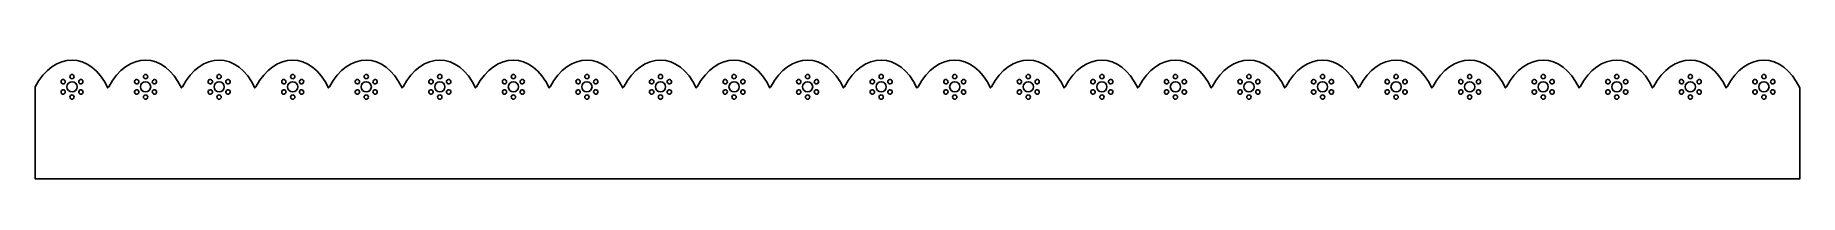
# Model space of a CAD drawing. Header units: centimetres. Extents: x -11.4 to 11.4, y -0.8 to 0.9.
import ezdxf

# ---------------------------------------------------------------- set-up
doc = ezdxf.new("R2010")
doc.units = ezdxf.units.CM
doc.header["$MEASUREMENT"] = 0
doc.layers.add('Camada 1', color=7, linetype='Continuous')

msp = doc.modelspace()

# ---------------------------------------------------------------- linework, layer by layer
at = {"layer": 'Camada 1'}
for points, knots in [([(-11.42339, 0.42165), (-11.18526, 0.88467), (-10.7046, 0.88467), (-10.48412, 0.40842), (-10.48412, 0.40842), (-10.48412, 0.40842), (-10.47089, 0.42165), (-10.47089, 0.42165), (-10.47089, 0.42165), (-10.23276, 0.88467), (-9.7521, 0.88467), (-9.53162, 0.40842), (-9.53162, 0.40842), (-9.53162, 0.40842), (-9.51839, 0.42165), (-9.51839, 0.42165), (-9.51839, 0.42165), (-9.28026, 0.88467), (-8.7996, 0.88467), (-8.57912, 0.40842), (-8.57912, 0.40842), (-8.57912, 0.40842), (-8.56589, 0.42165), (-8.56589, 0.42165), (-8.56589, 0.42165), (-8.32776, 0.88467), (-7.8471, 0.88467), (-7.62662, 0.40842), (-7.62662, 0.40842), (-7.62662, 0.40842), (-7.61339, 0.42165), (-7.61339, 0.42165), (-7.61339, 0.42165), (-7.37526, 0.88467), (-6.8946, 0.88467), (-6.67412, 0.40842), (-6.67412, 0.40842), (-6.67412, 0.40842), (-6.66089, 0.42165), (-6.66089, 0.42165), (-6.66089, 0.42165), (-6.42276, 0.88467), (-5.9421, 0.88467), (-5.72162, 0.40842), (-5.72162, 0.40842), (-5.72162, 0.40842), (-5.70839, 0.42165), (-5.70839, 0.42165), (-5.70839, 0.42165), (-5.47026, 0.88467), (-4.9896, 0.88467), (-4.76912, 0.40842), (-4.76912, 0.40842), (-4.76912, 0.40842), (-4.75589, 0.42165), (-4.75589, 0.42165), (-4.75589, 0.42165), (-4.51776, 0.88467), (-4.0371, 0.88467), (-3.81662, 0.40842), (-3.81662, 0.40842), (-3.81662, 0.40842), (-3.80339, 0.42165), (-3.80339, 0.42165), (-3.80339, 0.42165), (-3.56526, 0.88467), (-3.0846, 0.88467), (-2.86412, 0.40842), (-2.86412, 0.40842), (-2.86412, 0.40842), (-2.85089, 0.42165), (-2.85089, 0.42165), (-2.85089, 0.42165), (-2.61276, 0.88467), (-2.1321, 0.88467), (-1.91162, 0.40842), (-1.91162, 0.40842), (-1.91162, 0.40842), (-1.89839, 0.42165), (-1.89839, 0.42165), (-1.89839, 0.42165), (-1.66026, 0.88467), (-1.1796, 0.88467), (-0.95912, 0.40842), (-0.95912, 0.40842), (-0.95912, 0.40842), (-0.94589, 0.42165), (-0.94589, 0.42165), (-0.94589, 0.42165), (-0.70776, 0.88467), (-0.2271, 0.88467), (-0.00662, 0.40842), (-0.00662, 0.40842), (-0.00662, 0.40842), (0.00661, 0.42165), (0.00661, 0.42165), (0.00661, 0.42165), (0.24474, 0.88467), (0.7254, 0.88467), (0.94588, 0.40842), (0.94588, 0.40842), (0.94588, 0.40842), (0.95911, 0.42165), (0.95911, 0.42165), (0.95911, 0.42165), (1.19724, 0.88467), (1.6779, 0.88467), (1.89838, 0.40842), (1.89838, 0.40842), (1.89838, 0.40842), (1.91161, 0.42165), (1.91161, 0.42165), (1.91161, 0.42165), (2.14974, 0.88467), (2.6304, 0.88467), (2.85088, 0.40842), (2.85088, 0.40842), (2.85088, 0.40842), (2.86411, 0.42165), (2.86411, 0.42165), (2.86411, 0.42165), (3.10224, 0.88467), (3.5829, 0.88467), (3.80338, 0.40842), (3.80338, 0.40842), (3.80338, 0.40842), (3.81661, 0.42165), (3.81661, 0.42165), (3.81661, 0.42165), (4.05474, 0.88467), (4.5354, 0.88467), (4.75588, 0.40842), (4.75588, 0.40842), (4.75588, 0.40842), (4.76911, 0.42165), (4.76911, 0.42165), (4.76911, 0.42165), (5.00724, 0.88467), (5.4879, 0.88467), (5.70838, 0.40842), (5.70838, 0.40842), (5.70838, 0.40842), (5.72161, 0.42165), (5.72161, 0.42165), (5.72161, 0.42165), (5.95974, 0.88467), (6.4404, 0.88467), (6.66088, 0.40842), (6.66088, 0.40842), (6.66088, 0.40842), (6.67411, 0.42165), (6.67411, 0.42165), (6.67411, 0.42165), (6.91224, 0.88467), (7.3929, 0.88467), (7.61338, 0.40842), (7.61338, 0.40842), (7.61338, 0.40842), (7.62661, 0.42165), (7.62661, 0.42165), (7.62661, 0.42165), (7.86474, 0.88467), (8.3454, 0.88467), (8.56588, 0.40842), (8.56588, 0.40842), (8.56588, 0.40842), (8.57911, 0.42165), (8.57911, 0.42165), (8.57911, 0.42165), (8.81724, 0.88467), (9.2979, 0.88467), (9.51838, 0.40842), (9.51838, 0.40842), (9.51838, 0.40842), (9.53161, 0.42165), (9.53161, 0.42165), (9.53161, 0.42165), (9.76974, 0.88467), (10.2504, 0.88467), (10.47088, 0.40842), (10.47088, 0.40842), (10.47088, 0.40842), (10.48411, 0.42165), (10.48411, 0.42165), (10.48411, 0.42165), (10.72224, 0.88467), (11.2029, 0.88467), (11.42338, 0.40842), (11.42338, 0.40842), (11.42338, 0.40842), (11.42338, -0.76728), (11.42338, -0.76728), (11.42338, -0.76728), (11.42338, -0.76728), (-11.42339, -0.76728), (-11.42339, -0.76728), (-11.42339, -0.76728), (-11.42339, -0.76728), (-11.42339, 0.42165), (-11.42339, 0.42165)], [0, 0, 0, 0, 0.01960784, 0.01960784, 0.01960784, 0.01960784, 0.03921569, 0.03921569, 0.03921569, 0.03921569, 0.05882353, 0.05882353, 0.05882353, 0.05882353, 0.07843137, 0.07843137, 0.07843137, 0.07843137, 0.09803922, 0.09803922, 0.09803922, 0.09803922, 0.11764706, 0.11764706, 0.11764706, 0.11764706, 0.1372549, 0.1372549, 0.1372549, 0.1372549, 0.15686275, 0.15686275, 0.15686275, 0.15686275, 0.17647059, 0.17647059, 0.17647059, 0.17647059, 0.19607843, 0.19607843, 0.19607843, 0.19607843, 0.21568627, 0.21568627, 0.21568627, 0.21568627, 0.23529412, 0.23529412, 0.23529412, 0.23529412, 0.25490196, 0.25490196, 0.25490196, 0.25490196, 0.2745098, 0.2745098, 0.2745098, 0.2745098, 0.29411765, 0.29411765, 0.29411765, 0.29411765, 0.31372549, 0.31372549, 0.31372549, 0.31372549, 0.33333333, 0.33333333, 0.33333333, 0.33333333, 0.35294118, 0.35294118, 0.35294118, 0.35294118, 0.37254902, 0.37254902, 0.37254902, 0.37254902, 0.39215686, 0.39215686, 0.39215686, 0.39215686, 0.41176471, 0.41176471, 0.41176471, 0.41176471, 0.43137255, 0.43137255, 0.43137255, 0.43137255, 0.45098039, 0.45098039, 0.45098039, 0.45098039, 0.47058824, 0.47058824, 0.47058824, 0.47058824, 0.49019608, 0.49019608, 0.49019608, 0.49019608, 0.50980392, 0.50980392, 0.50980392, 0.50980392, 0.52941176, 0.52941176, 0.52941176, 0.52941176, 0.54901961, 0.54901961, 0.54901961, 0.54901961, 0.56862745, 0.56862745, 0.56862745, 0.56862745, 0.58823529, 0.58823529, 0.58823529, 0.58823529, 0.60784314, 0.60784314, 0.60784314, 0.60784314, 0.62745098, 0.62745098, 0.62745098, 0.62745098, 0.64705882, 0.64705882, 0.64705882, 0.64705882, 0.66666667, 0.66666667, 0.66666667, 0.66666667, 0.68627451, 0.68627451, 0.68627451, 0.68627451, 0.70588235, 0.70588235, 0.70588235, 0.70588235, 0.7254902, 0.7254902, 0.7254902, 0.7254902, 0.74509804, 0.74509804, 0.74509804, 0.74509804, 0.76470588, 0.76470588, 0.76470588, 0.76470588, 0.78431373, 0.78431373, 0.78431373, 0.78431373, 0.80392157, 0.80392157, 0.80392157, 0.80392157, 0.82352941, 0.82352941, 0.82352941, 0.82352941, 0.84313725, 0.84313725, 0.84313725, 0.84313725, 0.8627451, 0.8627451, 0.8627451, 0.8627451, 0.88235294, 0.88235294, 0.88235294, 0.88235294, 0.90196078, 0.90196078, 0.90196078, 0.90196078, 0.92156863, 0.92156863, 0.92156863, 0.92156863, 0.94117647, 0.94117647, 0.94117647, 0.94117647, 0.96078431, 0.96078431, 0.96078431, 0.96078431, 1, 1, 1, 1]), ([(-11.03828, 0.47454), (-11.03058, 0.48788), (-11.03513, 0.50489), (-11.04847, 0.51259), (-11.04847, 0.51259), (-11.06178, 0.52029), (-11.07882, 0.51571), (-11.08652, 0.50238), (-11.08652, 0.50238), (-11.09422, 0.48907), (-11.08964, 0.47203), (-11.07633, 0.46433), (-11.07633, 0.46433), (-11.063, 0.45666), (-11.04596, 0.46123), (-11.03828, 0.47454)], [0, 0, 0, 0, 0.2, 0.2, 0.2, 0.2, 0.4, 0.4, 0.4, 0.4, 0.6, 0.6, 0.6, 0.6, 1, 1, 1, 1]), ([(-10.94782, 0.3562), (-10.91128, 0.3562), (-10.88167, 0.38581), (-10.88167, 0.42235), (-10.88167, 0.42235), (-10.88167, 0.45889), (-10.91128, 0.4885), (-10.94782, 0.4885), (-10.94782, 0.4885), (-10.98436, 0.4885), (-11.01397, 0.45889), (-11.01397, 0.42235), (-11.01397, 0.42235), (-11.01397, 0.38581), (-10.98436, 0.3562), (-10.94782, 0.3562)], [0, 0, 0, 0, 0.2, 0.2, 0.2, 0.2, 0.4, 0.4, 0.4, 0.4, 0.6, 0.6, 0.6, 0.6, 1, 1, 1, 1]), ([(-10.94782, 0.52677), (-10.93242, 0.52677), (-10.91996, 0.53923), (-10.91996, 0.55463), (-10.91996, 0.55463), (-10.91996, 0.57003), (-10.93242, 0.58249), (-10.94782, 0.58249), (-10.94782, 0.58249), (-10.96322, 0.58249), (-10.97568, 0.57003), (-10.97568, 0.55463), (-10.97568, 0.55463), (-10.97568, 0.53923), (-10.96322, 0.52677), (-10.94782, 0.52677)], [0, 0, 0, 0, 0.2, 0.2, 0.2, 0.2, 0.4, 0.4, 0.4, 0.4, 0.6, 0.6, 0.6, 0.6, 1, 1, 1, 1]), ([(-10.85739, 0.47457), (-10.84969, 0.46123), (-10.83268, 0.45666), (-10.81934, 0.46436), (-10.81934, 0.46436), (-10.80603, 0.47206), (-10.80145, 0.4891), (-10.80915, 0.50241), (-10.80915, 0.50241), (-10.81685, 0.51572), (-10.83386, 0.5203), (-10.8472, 0.5126), (-10.8472, 0.5126), (-10.86051, 0.50492), (-10.86509, 0.48788), (-10.85739, 0.47457)], [0, 0, 0, 0, 0.2, 0.2, 0.2, 0.2, 0.4, 0.4, 0.4, 0.4, 0.6, 0.6, 0.6, 0.6, 1, 1, 1, 1]), ([(-10.08578, 0.47454), (-10.07808, 0.48788), (-10.08263, 0.50489), (-10.09597, 0.51259), (-10.09597, 0.51259), (-10.10928, 0.52029), (-10.12632, 0.51571), (-10.13402, 0.50238), (-10.13402, 0.50238), (-10.14172, 0.48907), (-10.13714, 0.47203), (-10.12383, 0.46433), (-10.12383, 0.46433), (-10.1105, 0.45666), (-10.09346, 0.46123), (-10.08578, 0.47454)], [0, 0, 0, 0, 0.2, 0.2, 0.2, 0.2, 0.4, 0.4, 0.4, 0.4, 0.6, 0.6, 0.6, 0.6, 1, 1, 1, 1]), ([(-9.99532, 0.3562), (-9.95878, 0.3562), (-9.92917, 0.38581), (-9.92917, 0.42235), (-9.92917, 0.42235), (-9.92917, 0.45889), (-9.95878, 0.4885), (-9.99532, 0.4885), (-9.99532, 0.4885), (-10.03186, 0.4885), (-10.06147, 0.45889), (-10.06147, 0.42235), (-10.06147, 0.42235), (-10.06147, 0.38581), (-10.03186, 0.3562), (-9.99532, 0.3562)], [0, 0, 0, 0, 0.2, 0.2, 0.2, 0.2, 0.4, 0.4, 0.4, 0.4, 0.6, 0.6, 0.6, 0.6, 1, 1, 1, 1]), ([(-9.99532, 0.52677), (-9.97992, 0.52677), (-9.96746, 0.53923), (-9.96746, 0.55463), (-9.96746, 0.55463), (-9.96746, 0.57003), (-9.97992, 0.58249), (-9.99532, 0.58249), (-9.99532, 0.58249), (-10.01072, 0.58249), (-10.02318, 0.57003), (-10.02318, 0.55463), (-10.02318, 0.55463), (-10.02318, 0.53923), (-10.01072, 0.52677), (-9.99532, 0.52677)], [0, 0, 0, 0, 0.2, 0.2, 0.2, 0.2, 0.4, 0.4, 0.4, 0.4, 0.6, 0.6, 0.6, 0.6, 1, 1, 1, 1]), ([(-9.90489, 0.47457), (-9.89719, 0.46123), (-9.88018, 0.45666), (-9.86684, 0.46436), (-9.86684, 0.46436), (-9.85353, 0.47206), (-9.84895, 0.4891), (-9.85665, 0.50241), (-9.85665, 0.50241), (-9.86435, 0.51572), (-9.88136, 0.5203), (-9.8947, 0.5126), (-9.8947, 0.5126), (-9.90801, 0.50492), (-9.91259, 0.48788), (-9.90489, 0.47457)], [0, 0, 0, 0, 0.2, 0.2, 0.2, 0.2, 0.4, 0.4, 0.4, 0.4, 0.6, 0.6, 0.6, 0.6, 1, 1, 1, 1]), ([(-9.13328, 0.47454), (-9.12558, 0.48788), (-9.13013, 0.50489), (-9.14347, 0.51259), (-9.14347, 0.51259), (-9.15678, 0.52029), (-9.17382, 0.51571), (-9.18152, 0.50238), (-9.18152, 0.50238), (-9.18922, 0.48907), (-9.18464, 0.47203), (-9.17133, 0.46433), (-9.17133, 0.46433), (-9.158, 0.45666), (-9.14096, 0.46123), (-9.13328, 0.47454)], [0, 0, 0, 0, 0.2, 0.2, 0.2, 0.2, 0.4, 0.4, 0.4, 0.4, 0.6, 0.6, 0.6, 0.6, 1, 1, 1, 1]), ([(-9.04282, 0.3562), (-9.00628, 0.3562), (-8.97667, 0.38581), (-8.97667, 0.42235), (-8.97667, 0.42235), (-8.97667, 0.45889), (-9.00628, 0.4885), (-9.04282, 0.4885), (-9.04282, 0.4885), (-9.07936, 0.4885), (-9.10897, 0.45889), (-9.10897, 0.42235), (-9.10897, 0.42235), (-9.10897, 0.38581), (-9.07936, 0.3562), (-9.04282, 0.3562)], [0, 0, 0, 0, 0.2, 0.2, 0.2, 0.2, 0.4, 0.4, 0.4, 0.4, 0.6, 0.6, 0.6, 0.6, 1, 1, 1, 1]), ([(-9.04282, 0.52677), (-9.02742, 0.52677), (-9.01496, 0.53923), (-9.01496, 0.55463), (-9.01496, 0.55463), (-9.01496, 0.57003), (-9.02742, 0.58249), (-9.04282, 0.58249), (-9.04282, 0.58249), (-9.05822, 0.58249), (-9.07068, 0.57003), (-9.07068, 0.55463), (-9.07068, 0.55463), (-9.07068, 0.53923), (-9.05822, 0.52677), (-9.04282, 0.52677)], [0, 0, 0, 0, 0.2, 0.2, 0.2, 0.2, 0.4, 0.4, 0.4, 0.4, 0.6, 0.6, 0.6, 0.6, 1, 1, 1, 1]), ([(-8.95239, 0.47457), (-8.94469, 0.46123), (-8.92768, 0.45666), (-8.91434, 0.46436), (-8.91434, 0.46436), (-8.90103, 0.47206), (-8.89645, 0.4891), (-8.90415, 0.50241), (-8.90415, 0.50241), (-8.91185, 0.51572), (-8.92886, 0.5203), (-8.9422, 0.5126), (-8.9422, 0.5126), (-8.95551, 0.50492), (-8.96009, 0.48788), (-8.95239, 0.47457)], [0, 0, 0, 0, 0.2, 0.2, 0.2, 0.2, 0.4, 0.4, 0.4, 0.4, 0.6, 0.6, 0.6, 0.6, 1, 1, 1, 1]), ([(-8.18078, 0.47454), (-8.17308, 0.48788), (-8.17763, 0.50489), (-8.19097, 0.51259), (-8.19097, 0.51259), (-8.20428, 0.52029), (-8.22132, 0.51571), (-8.22902, 0.50238), (-8.22902, 0.50238), (-8.23672, 0.48907), (-8.23214, 0.47203), (-8.21883, 0.46433), (-8.21883, 0.46433), (-8.2055, 0.45666), (-8.18846, 0.46123), (-8.18078, 0.47454)], [0, 0, 0, 0, 0.2, 0.2, 0.2, 0.2, 0.4, 0.4, 0.4, 0.4, 0.6, 0.6, 0.6, 0.6, 1, 1, 1, 1]), ([(-8.09032, 0.3562), (-8.05378, 0.3562), (-8.02417, 0.38581), (-8.02417, 0.42235), (-8.02417, 0.42235), (-8.02417, 0.45889), (-8.05378, 0.4885), (-8.09032, 0.4885), (-8.09032, 0.4885), (-8.12686, 0.4885), (-8.15647, 0.45889), (-8.15647, 0.42235), (-8.15647, 0.42235), (-8.15647, 0.38581), (-8.12686, 0.3562), (-8.09032, 0.3562)], [0, 0, 0, 0, 0.2, 0.2, 0.2, 0.2, 0.4, 0.4, 0.4, 0.4, 0.6, 0.6, 0.6, 0.6, 1, 1, 1, 1]), ([(-8.09032, 0.52677), (-8.07492, 0.52677), (-8.06246, 0.53923), (-8.06246, 0.55463), (-8.06246, 0.55463), (-8.06246, 0.57003), (-8.07492, 0.58249), (-8.09032, 0.58249), (-8.09032, 0.58249), (-8.10572, 0.58249), (-8.11818, 0.57003), (-8.11818, 0.55463), (-8.11818, 0.55463), (-8.11818, 0.53923), (-8.10572, 0.52677), (-8.09032, 0.52677)], [0, 0, 0, 0, 0.2, 0.2, 0.2, 0.2, 0.4, 0.4, 0.4, 0.4, 0.6, 0.6, 0.6, 0.6, 1, 1, 1, 1]), ([(-7.99989, 0.47457), (-7.99219, 0.46123), (-7.97518, 0.45666), (-7.96184, 0.46436), (-7.96184, 0.46436), (-7.94853, 0.47206), (-7.94395, 0.4891), (-7.95165, 0.50241), (-7.95165, 0.50241), (-7.95935, 0.51572), (-7.97636, 0.5203), (-7.9897, 0.5126), (-7.9897, 0.5126), (-8.00301, 0.50492), (-8.00759, 0.48788), (-7.99989, 0.47457)], [0, 0, 0, 0, 0.2, 0.2, 0.2, 0.2, 0.4, 0.4, 0.4, 0.4, 0.6, 0.6, 0.6, 0.6, 1, 1, 1, 1]), ([(-7.22828, 0.47454), (-7.22058, 0.48788), (-7.22513, 0.50489), (-7.23847, 0.51259), (-7.23847, 0.51259), (-7.25178, 0.52029), (-7.26882, 0.51571), (-7.27652, 0.50238), (-7.27652, 0.50238), (-7.28422, 0.48907), (-7.27964, 0.47203), (-7.26633, 0.46433), (-7.26633, 0.46433), (-7.253, 0.45666), (-7.23596, 0.46123), (-7.22828, 0.47454)], [0, 0, 0, 0, 0.2, 0.2, 0.2, 0.2, 0.4, 0.4, 0.4, 0.4, 0.6, 0.6, 0.6, 0.6, 1, 1, 1, 1]), ([(-7.13782, 0.3562), (-7.10128, 0.3562), (-7.07167, 0.38581), (-7.07167, 0.42235), (-7.07167, 0.42235), (-7.07167, 0.45889), (-7.10128, 0.4885), (-7.13782, 0.4885), (-7.13782, 0.4885), (-7.17436, 0.4885), (-7.20397, 0.45889), (-7.20397, 0.42235), (-7.20397, 0.42235), (-7.20397, 0.38581), (-7.17436, 0.3562), (-7.13782, 0.3562)], [0, 0, 0, 0, 0.2, 0.2, 0.2, 0.2, 0.4, 0.4, 0.4, 0.4, 0.6, 0.6, 0.6, 0.6, 1, 1, 1, 1]), ([(-7.13782, 0.52677), (-7.12242, 0.52677), (-7.10996, 0.53923), (-7.10996, 0.55463), (-7.10996, 0.55463), (-7.10996, 0.57003), (-7.12242, 0.58249), (-7.13782, 0.58249), (-7.13782, 0.58249), (-7.15322, 0.58249), (-7.16568, 0.57003), (-7.16568, 0.55463), (-7.16568, 0.55463), (-7.16568, 0.53923), (-7.15322, 0.52677), (-7.13782, 0.52677)], [0, 0, 0, 0, 0.2, 0.2, 0.2, 0.2, 0.4, 0.4, 0.4, 0.4, 0.6, 0.6, 0.6, 0.6, 1, 1, 1, 1]), ([(-7.04739, 0.47457), (-7.03969, 0.46123), (-7.02268, 0.45666), (-7.00934, 0.46436), (-7.00934, 0.46436), (-6.99603, 0.47206), (-6.99145, 0.4891), (-6.99915, 0.50241), (-6.99915, 0.50241), (-7.00685, 0.51572), (-7.02386, 0.5203), (-7.0372, 0.5126), (-7.0372, 0.5126), (-7.05051, 0.50492), (-7.05509, 0.48788), (-7.04739, 0.47457)], [0, 0, 0, 0, 0.2, 0.2, 0.2, 0.2, 0.4, 0.4, 0.4, 0.4, 0.6, 0.6, 0.6, 0.6, 1, 1, 1, 1]), ([(-6.27578, 0.47454), (-6.26808, 0.48788), (-6.27263, 0.50489), (-6.28597, 0.51259), (-6.28597, 0.51259), (-6.29928, 0.52029), (-6.31632, 0.51571), (-6.32402, 0.50238), (-6.32402, 0.50238), (-6.33172, 0.48907), (-6.32714, 0.47203), (-6.31383, 0.46433), (-6.31383, 0.46433), (-6.3005, 0.45666), (-6.28346, 0.46123), (-6.27578, 0.47454)], [0, 0, 0, 0, 0.2, 0.2, 0.2, 0.2, 0.4, 0.4, 0.4, 0.4, 0.6, 0.6, 0.6, 0.6, 1, 1, 1, 1]), ([(-6.18532, 0.3562), (-6.14878, 0.3562), (-6.11917, 0.38581), (-6.11917, 0.42235), (-6.11917, 0.42235), (-6.11917, 0.45889), (-6.14878, 0.4885), (-6.18532, 0.4885), (-6.18532, 0.4885), (-6.22186, 0.4885), (-6.25147, 0.45889), (-6.25147, 0.42235), (-6.25147, 0.42235), (-6.25147, 0.38581), (-6.22186, 0.3562), (-6.18532, 0.3562)], [0, 0, 0, 0, 0.2, 0.2, 0.2, 0.2, 0.4, 0.4, 0.4, 0.4, 0.6, 0.6, 0.6, 0.6, 1, 1, 1, 1]), ([(-6.18532, 0.52677), (-6.16992, 0.52677), (-6.15746, 0.53923), (-6.15746, 0.55463), (-6.15746, 0.55463), (-6.15746, 0.57003), (-6.16992, 0.58249), (-6.18532, 0.58249), (-6.18532, 0.58249), (-6.20072, 0.58249), (-6.21318, 0.57003), (-6.21318, 0.55463), (-6.21318, 0.55463), (-6.21318, 0.53923), (-6.20072, 0.52677), (-6.18532, 0.52677)], [0, 0, 0, 0, 0.2, 0.2, 0.2, 0.2, 0.4, 0.4, 0.4, 0.4, 0.6, 0.6, 0.6, 0.6, 1, 1, 1, 1]), ([(-6.09489, 0.47457), (-6.08719, 0.46123), (-6.07018, 0.45666), (-6.05684, 0.46436), (-6.05684, 0.46436), (-6.04353, 0.47206), (-6.03895, 0.4891), (-6.04665, 0.50241), (-6.04665, 0.50241), (-6.05435, 0.51572), (-6.07136, 0.5203), (-6.0847, 0.5126), (-6.0847, 0.5126), (-6.09801, 0.50492), (-6.10259, 0.48788), (-6.09489, 0.47457)], [0, 0, 0, 0, 0.2, 0.2, 0.2, 0.2, 0.4, 0.4, 0.4, 0.4, 0.6, 0.6, 0.6, 0.6, 1, 1, 1, 1]), ([(-5.32328, 0.47454), (-5.31558, 0.48788), (-5.32013, 0.50489), (-5.33347, 0.51259), (-5.33347, 0.51259), (-5.34678, 0.52029), (-5.36382, 0.51571), (-5.37152, 0.50238), (-5.37152, 0.50238), (-5.37922, 0.48907), (-5.37464, 0.47203), (-5.36133, 0.46433), (-5.36133, 0.46433), (-5.348, 0.45666), (-5.33096, 0.46123), (-5.32328, 0.47454)], [0, 0, 0, 0, 0.2, 0.2, 0.2, 0.2, 0.4, 0.4, 0.4, 0.4, 0.6, 0.6, 0.6, 0.6, 1, 1, 1, 1]), ([(-5.23282, 0.3562), (-5.19628, 0.3562), (-5.16667, 0.38581), (-5.16667, 0.42235), (-5.16667, 0.42235), (-5.16667, 0.45889), (-5.19628, 0.4885), (-5.23282, 0.4885), (-5.23282, 0.4885), (-5.26936, 0.4885), (-5.29897, 0.45889), (-5.29897, 0.42235), (-5.29897, 0.42235), (-5.29897, 0.38581), (-5.26936, 0.3562), (-5.23282, 0.3562)], [0, 0, 0, 0, 0.2, 0.2, 0.2, 0.2, 0.4, 0.4, 0.4, 0.4, 0.6, 0.6, 0.6, 0.6, 1, 1, 1, 1]), ([(-5.23282, 0.52677), (-5.21742, 0.52677), (-5.20496, 0.53923), (-5.20496, 0.55463), (-5.20496, 0.55463), (-5.20496, 0.57003), (-5.21742, 0.58249), (-5.23282, 0.58249), (-5.23282, 0.58249), (-5.24822, 0.58249), (-5.26068, 0.57003), (-5.26068, 0.55463), (-5.26068, 0.55463), (-5.26068, 0.53923), (-5.24822, 0.52677), (-5.23282, 0.52677)], [0, 0, 0, 0, 0.2, 0.2, 0.2, 0.2, 0.4, 0.4, 0.4, 0.4, 0.6, 0.6, 0.6, 0.6, 1, 1, 1, 1]), ([(-5.14239, 0.47457), (-5.13469, 0.46123), (-5.11768, 0.45666), (-5.10434, 0.46436), (-5.10434, 0.46436), (-5.09103, 0.47206), (-5.08645, 0.4891), (-5.09415, 0.50241), (-5.09415, 0.50241), (-5.10185, 0.51572), (-5.11886, 0.5203), (-5.1322, 0.5126), (-5.1322, 0.5126), (-5.14551, 0.50492), (-5.15009, 0.48788), (-5.14239, 0.47457)], [0, 0, 0, 0, 0.2, 0.2, 0.2, 0.2, 0.4, 0.4, 0.4, 0.4, 0.6, 0.6, 0.6, 0.6, 1, 1, 1, 1]), ([(-4.37078, 0.47454), (-4.36308, 0.48788), (-4.36763, 0.50489), (-4.38097, 0.51259), (-4.38097, 0.51259), (-4.39428, 0.52029), (-4.41132, 0.51571), (-4.41902, 0.50238), (-4.41902, 0.50238), (-4.42672, 0.48907), (-4.42214, 0.47203), (-4.40883, 0.46433), (-4.40883, 0.46433), (-4.3955, 0.45666), (-4.37846, 0.46123), (-4.37078, 0.47454)], [0, 0, 0, 0, 0.2, 0.2, 0.2, 0.2, 0.4, 0.4, 0.4, 0.4, 0.6, 0.6, 0.6, 0.6, 1, 1, 1, 1]), ([(-4.28032, 0.3562), (-4.24378, 0.3562), (-4.21417, 0.38581), (-4.21417, 0.42235), (-4.21417, 0.42235), (-4.21417, 0.45889), (-4.24378, 0.4885), (-4.28032, 0.4885), (-4.28032, 0.4885), (-4.31686, 0.4885), (-4.34647, 0.45889), (-4.34647, 0.42235), (-4.34647, 0.42235), (-4.34647, 0.38581), (-4.31686, 0.3562), (-4.28032, 0.3562)], [0, 0, 0, 0, 0.2, 0.2, 0.2, 0.2, 0.4, 0.4, 0.4, 0.4, 0.6, 0.6, 0.6, 0.6, 1, 1, 1, 1]), ([(-4.28032, 0.52677), (-4.26492, 0.52677), (-4.25246, 0.53923), (-4.25246, 0.55463), (-4.25246, 0.55463), (-4.25246, 0.57003), (-4.26492, 0.58249), (-4.28032, 0.58249), (-4.28032, 0.58249), (-4.29572, 0.58249), (-4.30818, 0.57003), (-4.30818, 0.55463), (-4.30818, 0.55463), (-4.30818, 0.53923), (-4.29572, 0.52677), (-4.28032, 0.52677)], [0, 0, 0, 0, 0.2, 0.2, 0.2, 0.2, 0.4, 0.4, 0.4, 0.4, 0.6, 0.6, 0.6, 0.6, 1, 1, 1, 1]), ([(-4.18989, 0.47457), (-4.18219, 0.46123), (-4.16518, 0.45666), (-4.15184, 0.46436), (-4.15184, 0.46436), (-4.13853, 0.47206), (-4.13395, 0.4891), (-4.14165, 0.50241), (-4.14165, 0.50241), (-4.14935, 0.51572), (-4.16636, 0.5203), (-4.1797, 0.5126), (-4.1797, 0.5126), (-4.19301, 0.50492), (-4.19759, 0.48788), (-4.18989, 0.47457)], [0, 0, 0, 0, 0.2, 0.2, 0.2, 0.2, 0.4, 0.4, 0.4, 0.4, 0.6, 0.6, 0.6, 0.6, 1, 1, 1, 1]), ([(-3.41828, 0.47454), (-3.41058, 0.48788), (-3.41513, 0.50489), (-3.42847, 0.51259), (-3.42847, 0.51259), (-3.44178, 0.52029), (-3.45882, 0.51571), (-3.46652, 0.50238), (-3.46652, 0.50238), (-3.47422, 0.48907), (-3.46964, 0.47203), (-3.45633, 0.46433), (-3.45633, 0.46433), (-3.443, 0.45666), (-3.42596, 0.46123), (-3.41828, 0.47454)], [0, 0, 0, 0, 0.2, 0.2, 0.2, 0.2, 0.4, 0.4, 0.4, 0.4, 0.6, 0.6, 0.6, 0.6, 1, 1, 1, 1]), ([(-3.32782, 0.3562), (-3.29128, 0.3562), (-3.26167, 0.38581), (-3.26167, 0.42235), (-3.26167, 0.42235), (-3.26167, 0.45889), (-3.29128, 0.4885), (-3.32782, 0.4885), (-3.32782, 0.4885), (-3.36436, 0.4885), (-3.39397, 0.45889), (-3.39397, 0.42235), (-3.39397, 0.42235), (-3.39397, 0.38581), (-3.36436, 0.3562), (-3.32782, 0.3562)], [0, 0, 0, 0, 0.2, 0.2, 0.2, 0.2, 0.4, 0.4, 0.4, 0.4, 0.6, 0.6, 0.6, 0.6, 1, 1, 1, 1]), ([(-3.32782, 0.52677), (-3.31242, 0.52677), (-3.29996, 0.53923), (-3.29996, 0.55463), (-3.29996, 0.55463), (-3.29996, 0.57003), (-3.31242, 0.58249), (-3.32782, 0.58249), (-3.32782, 0.58249), (-3.34322, 0.58249), (-3.35568, 0.57003), (-3.35568, 0.55463), (-3.35568, 0.55463), (-3.35568, 0.53923), (-3.34322, 0.52677), (-3.32782, 0.52677)], [0, 0, 0, 0, 0.2, 0.2, 0.2, 0.2, 0.4, 0.4, 0.4, 0.4, 0.6, 0.6, 0.6, 0.6, 1, 1, 1, 1]), ([(-3.23739, 0.47457), (-3.22969, 0.46123), (-3.21268, 0.45666), (-3.19934, 0.46436), (-3.19934, 0.46436), (-3.18603, 0.47206), (-3.18145, 0.4891), (-3.18915, 0.50241), (-3.18915, 0.50241), (-3.19685, 0.51572), (-3.21386, 0.5203), (-3.2272, 0.5126), (-3.2272, 0.5126), (-3.24051, 0.50492), (-3.24509, 0.48788), (-3.23739, 0.47457)], [0, 0, 0, 0, 0.2, 0.2, 0.2, 0.2, 0.4, 0.4, 0.4, 0.4, 0.6, 0.6, 0.6, 0.6, 1, 1, 1, 1]), ([(-2.46578, 0.47454), (-2.45808, 0.48788), (-2.46263, 0.50489), (-2.47597, 0.51259), (-2.47597, 0.51259), (-2.48928, 0.52029), (-2.50632, 0.51571), (-2.51402, 0.50238), (-2.51402, 0.50238), (-2.52172, 0.48907), (-2.51714, 0.47203), (-2.50383, 0.46433), (-2.50383, 0.46433), (-2.4905, 0.45666), (-2.47346, 0.46123), (-2.46578, 0.47454)], [0, 0, 0, 0, 0.2, 0.2, 0.2, 0.2, 0.4, 0.4, 0.4, 0.4, 0.6, 0.6, 0.6, 0.6, 1, 1, 1, 1]), ([(-2.37532, 0.3562), (-2.33878, 0.3562), (-2.30917, 0.38581), (-2.30917, 0.42235), (-2.30917, 0.42235), (-2.30917, 0.45889), (-2.33878, 0.4885), (-2.37532, 0.4885), (-2.37532, 0.4885), (-2.41186, 0.4885), (-2.44147, 0.45889), (-2.44147, 0.42235), (-2.44147, 0.42235), (-2.44147, 0.38581), (-2.41186, 0.3562), (-2.37532, 0.3562)], [0, 0, 0, 0, 0.2, 0.2, 0.2, 0.2, 0.4, 0.4, 0.4, 0.4, 0.6, 0.6, 0.6, 0.6, 1, 1, 1, 1]), ([(-2.37532, 0.52677), (-2.35992, 0.52677), (-2.34746, 0.53923), (-2.34746, 0.55463), (-2.34746, 0.55463), (-2.34746, 0.57003), (-2.35992, 0.58249), (-2.37532, 0.58249), (-2.37532, 0.58249), (-2.39072, 0.58249), (-2.40318, 0.57003), (-2.40318, 0.55463), (-2.40318, 0.55463), (-2.40318, 0.53923), (-2.39072, 0.52677), (-2.37532, 0.52677)], [0, 0, 0, 0, 0.2, 0.2, 0.2, 0.2, 0.4, 0.4, 0.4, 0.4, 0.6, 0.6, 0.6, 0.6, 1, 1, 1, 1]), ([(-2.28489, 0.47457), (-2.27719, 0.46123), (-2.26018, 0.45666), (-2.24684, 0.46436), (-2.24684, 0.46436), (-2.23353, 0.47206), (-2.22895, 0.4891), (-2.23665, 0.50241), (-2.23665, 0.50241), (-2.24435, 0.51572), (-2.26136, 0.5203), (-2.2747, 0.5126), (-2.2747, 0.5126), (-2.28801, 0.50492), (-2.29259, 0.48788), (-2.28489, 0.47457)], [0, 0, 0, 0, 0.2, 0.2, 0.2, 0.2, 0.4, 0.4, 0.4, 0.4, 0.6, 0.6, 0.6, 0.6, 1, 1, 1, 1]), ([(-1.51328, 0.47454), (-1.50558, 0.48788), (-1.51013, 0.50489), (-1.52347, 0.51259), (-1.52347, 0.51259), (-1.53678, 0.52029), (-1.55382, 0.51571), (-1.56152, 0.50238), (-1.56152, 0.50238), (-1.56922, 0.48907), (-1.56464, 0.47203), (-1.55133, 0.46433), (-1.55133, 0.46433), (-1.538, 0.45666), (-1.52096, 0.46123), (-1.51328, 0.47454)], [0, 0, 0, 0, 0.2, 0.2, 0.2, 0.2, 0.4, 0.4, 0.4, 0.4, 0.6, 0.6, 0.6, 0.6, 1, 1, 1, 1]), ([(-1.42282, 0.3562), (-1.38628, 0.3562), (-1.35667, 0.38581), (-1.35667, 0.42235), (-1.35667, 0.42235), (-1.35667, 0.45889), (-1.38628, 0.4885), (-1.42282, 0.4885), (-1.42282, 0.4885), (-1.45936, 0.4885), (-1.48897, 0.45889), (-1.48897, 0.42235), (-1.48897, 0.42235), (-1.48897, 0.38581), (-1.45936, 0.3562), (-1.42282, 0.3562)], [0, 0, 0, 0, 0.2, 0.2, 0.2, 0.2, 0.4, 0.4, 0.4, 0.4, 0.6, 0.6, 0.6, 0.6, 1, 1, 1, 1]), ([(-1.42282, 0.52677), (-1.40742, 0.52677), (-1.39496, 0.53923), (-1.39496, 0.55463), (-1.39496, 0.55463), (-1.39496, 0.57003), (-1.40742, 0.58249), (-1.42282, 0.58249), (-1.42282, 0.58249), (-1.43822, 0.58249), (-1.45068, 0.57003), (-1.45068, 0.55463), (-1.45068, 0.55463), (-1.45068, 0.53923), (-1.43822, 0.52677), (-1.42282, 0.52677)], [0, 0, 0, 0, 0.2, 0.2, 0.2, 0.2, 0.4, 0.4, 0.4, 0.4, 0.6, 0.6, 0.6, 0.6, 1, 1, 1, 1]), ([(-1.33239, 0.47457), (-1.32469, 0.46123), (-1.30768, 0.45666), (-1.29434, 0.46436), (-1.29434, 0.46436), (-1.28103, 0.47206), (-1.27645, 0.4891), (-1.28415, 0.50241), (-1.28415, 0.50241), (-1.29185, 0.51572), (-1.30886, 0.5203), (-1.3222, 0.5126), (-1.3222, 0.5126), (-1.33551, 0.50492), (-1.34009, 0.48788), (-1.33239, 0.47457)], [0, 0, 0, 0, 0.2, 0.2, 0.2, 0.2, 0.4, 0.4, 0.4, 0.4, 0.6, 0.6, 0.6, 0.6, 1, 1, 1, 1]), ([(-0.56078, 0.47454), (-0.55308, 0.48788), (-0.55763, 0.50489), (-0.57097, 0.51259), (-0.57097, 0.51259), (-0.58428, 0.52029), (-0.60132, 0.51571), (-0.60902, 0.50238), (-0.60902, 0.50238), (-0.61672, 0.48907), (-0.61214, 0.47203), (-0.59883, 0.46433), (-0.59883, 0.46433), (-0.5855, 0.45666), (-0.56846, 0.46123), (-0.56078, 0.47454)], [0, 0, 0, 0, 0.2, 0.2, 0.2, 0.2, 0.4, 0.4, 0.4, 0.4, 0.6, 0.6, 0.6, 0.6, 1, 1, 1, 1]), ([(-0.47032, 0.3562), (-0.43378, 0.3562), (-0.40417, 0.38581), (-0.40417, 0.42235), (-0.40417, 0.42235), (-0.40417, 0.45889), (-0.43378, 0.4885), (-0.47032, 0.4885), (-0.47032, 0.4885), (-0.50686, 0.4885), (-0.53647, 0.45889), (-0.53647, 0.42235), (-0.53647, 0.42235), (-0.53647, 0.38581), (-0.50686, 0.3562), (-0.47032, 0.3562)], [0, 0, 0, 0, 0.2, 0.2, 0.2, 0.2, 0.4, 0.4, 0.4, 0.4, 0.6, 0.6, 0.6, 0.6, 1, 1, 1, 1]), ([(-0.47032, 0.52677), (-0.45492, 0.52677), (-0.44246, 0.53923), (-0.44246, 0.55463), (-0.44246, 0.55463), (-0.44246, 0.57003), (-0.45492, 0.58249), (-0.47032, 0.58249), (-0.47032, 0.58249), (-0.48572, 0.58249), (-0.49818, 0.57003), (-0.49818, 0.55463), (-0.49818, 0.55463), (-0.49818, 0.53923), (-0.48572, 0.52677), (-0.47032, 0.52677)], [0, 0, 0, 0, 0.2, 0.2, 0.2, 0.2, 0.4, 0.4, 0.4, 0.4, 0.6, 0.6, 0.6, 0.6, 1, 1, 1, 1]), ([(-0.37989, 0.47457), (-0.37219, 0.46123), (-0.35518, 0.45666), (-0.34184, 0.46436), (-0.34184, 0.46436), (-0.32853, 0.47206), (-0.32395, 0.4891), (-0.33165, 0.50241), (-0.33165, 0.50241), (-0.33935, 0.51572), (-0.35636, 0.5203), (-0.3697, 0.5126), (-0.3697, 0.5126), (-0.38301, 0.50492), (-0.38759, 0.48788), (-0.37989, 0.47457)], [0, 0, 0, 0, 0.2, 0.2, 0.2, 0.2, 0.4, 0.4, 0.4, 0.4, 0.6, 0.6, 0.6, 0.6, 1, 1, 1, 1]), ([(0.39172, 0.47454), (0.39942, 0.48788), (0.39487, 0.50489), (0.38153, 0.51259), (0.38153, 0.51259), (0.36819, 0.52029), (0.35118, 0.51571), (0.34348, 0.50238), (0.34348, 0.50238), (0.33578, 0.48907), (0.34033, 0.47203), (0.35367, 0.46433), (0.35367, 0.46433), (0.367, 0.45666), (0.38404, 0.46123), (0.39172, 0.47454)], [0, 0, 0, 0, 0.2, 0.2, 0.2, 0.2, 0.4, 0.4, 0.4, 0.4, 0.6, 0.6, 0.6, 0.6, 1, 1, 1, 1]), ([(0.48218, 0.3562), (0.51872, 0.3562), (0.54833, 0.38581), (0.54833, 0.42235), (0.54833, 0.42235), (0.54833, 0.45889), (0.51872, 0.4885), (0.48218, 0.4885), (0.48218, 0.4885), (0.44564, 0.4885), (0.41603, 0.45889), (0.41603, 0.42235), (0.41603, 0.42235), (0.41603, 0.38581), (0.44564, 0.3562), (0.48218, 0.3562)], [0, 0, 0, 0, 0.2, 0.2, 0.2, 0.2, 0.4, 0.4, 0.4, 0.4, 0.6, 0.6, 0.6, 0.6, 1, 1, 1, 1]), ([(0.48218, 0.52677), (0.49755, 0.52677), (0.51004, 0.53923), (0.51004, 0.55463), (0.51004, 0.55463), (0.51004, 0.57003), (0.49755, 0.58249), (0.48218, 0.58249), (0.48218, 0.58249), (0.46681, 0.58249), (0.45432, 0.57003), (0.45432, 0.55463), (0.45432, 0.55463), (0.45432, 0.53923), (0.4668, 0.52677), (0.48218, 0.52677)], [0, 0, 0, 0, 0.2, 0.2, 0.2, 0.2, 0.4, 0.4, 0.4, 0.4, 0.6, 0.6, 0.6, 0.6, 1, 1, 1, 1]), ([(0.57264, 0.47457), (0.58034, 0.46123), (0.59735, 0.45666), (0.61069, 0.46436), (0.61069, 0.46436), (0.62403, 0.47206), (0.6286, 0.4891), (0.62088, 0.50241), (0.62088, 0.50241), (0.61321, 0.51572), (0.59617, 0.5203), (0.58283, 0.5126), (0.58283, 0.5126), (0.56946, 0.50492), (0.56494, 0.48788), (0.57264, 0.47457)], [0, 0, 0, 0, 0.2, 0.2, 0.2, 0.2, 0.4, 0.4, 0.4, 0.4, 0.6, 0.6, 0.6, 0.6, 1, 1, 1, 1]), ([(1.34422, 0.47454), (1.35192, 0.48788), (1.34737, 0.50489), (1.33403, 0.51259), (1.33403, 0.51259), (1.32069, 0.52029), (1.30368, 0.51571), (1.29598, 0.50238), (1.29598, 0.50238), (1.28828, 0.48907), (1.29283, 0.47203), (1.30617, 0.46433), (1.30617, 0.46433), (1.3195, 0.45666), (1.33654, 0.46123), (1.34422, 0.47454)], [0, 0, 0, 0, 0.2, 0.2, 0.2, 0.2, 0.4, 0.4, 0.4, 0.4, 0.6, 0.6, 0.6, 0.6, 1, 1, 1, 1]), ([(1.43468, 0.3562), (1.47122, 0.3562), (1.50083, 0.38581), (1.50083, 0.42235), (1.50083, 0.42235), (1.50083, 0.45889), (1.47122, 0.4885), (1.43468, 0.4885), (1.43468, 0.4885), (1.39814, 0.4885), (1.36853, 0.45889), (1.36853, 0.42235), (1.36853, 0.42235), (1.36853, 0.38581), (1.39814, 0.3562), (1.43468, 0.3562)], [0, 0, 0, 0, 0.2, 0.2, 0.2, 0.2, 0.4, 0.4, 0.4, 0.4, 0.6, 0.6, 0.6, 0.6, 1, 1, 1, 1]), ([(1.43468, 0.52677), (1.45005, 0.52677), (1.46254, 0.53923), (1.46254, 0.55463), (1.46254, 0.55463), (1.46254, 0.57003), (1.45005, 0.58249), (1.43468, 0.58249), (1.43468, 0.58249), (1.41931, 0.58249), (1.40682, 0.57003), (1.40682, 0.55463), (1.40682, 0.55463), (1.40682, 0.53923), (1.4193, 0.52677), (1.43468, 0.52677)], [0, 0, 0, 0, 0.2, 0.2, 0.2, 0.2, 0.4, 0.4, 0.4, 0.4, 0.6, 0.6, 0.6, 0.6, 1, 1, 1, 1]), ([(1.52514, 0.47457), (1.53284, 0.46123), (1.54985, 0.45666), (1.56319, 0.46436), (1.56319, 0.46436), (1.57653, 0.47206), (1.5811, 0.4891), (1.57338, 0.50241), (1.57338, 0.50241), (1.56571, 0.51572), (1.54867, 0.5203), (1.53533, 0.5126), (1.53533, 0.5126), (1.52196, 0.50492), (1.51744, 0.48788), (1.52514, 0.47457)], [0, 0, 0, 0, 0.2, 0.2, 0.2, 0.2, 0.4, 0.4, 0.4, 0.4, 0.6, 0.6, 0.6, 0.6, 1, 1, 1, 1]), ([(2.29672, 0.47454), (2.30442, 0.48788), (2.29987, 0.50489), (2.28653, 0.51259), (2.28653, 0.51259), (2.27319, 0.52029), (2.25618, 0.51571), (2.24848, 0.50238), (2.24848, 0.50238), (2.24078, 0.48907), (2.24533, 0.47203), (2.25867, 0.46433), (2.25867, 0.46433), (2.272, 0.45666), (2.28904, 0.46123), (2.29672, 0.47454)], [0, 0, 0, 0, 0.2, 0.2, 0.2, 0.2, 0.4, 0.4, 0.4, 0.4, 0.6, 0.6, 0.6, 0.6, 1, 1, 1, 1]), ([(2.38718, 0.3562), (2.42372, 0.3562), (2.45333, 0.38581), (2.45333, 0.42235), (2.45333, 0.42235), (2.45333, 0.45889), (2.42372, 0.4885), (2.38718, 0.4885), (2.38718, 0.4885), (2.35064, 0.4885), (2.32103, 0.45889), (2.32103, 0.42235), (2.32103, 0.42235), (2.32103, 0.38581), (2.35064, 0.3562), (2.38718, 0.3562)], [0, 0, 0, 0, 0.2, 0.2, 0.2, 0.2, 0.4, 0.4, 0.4, 0.4, 0.6, 0.6, 0.6, 0.6, 1, 1, 1, 1]), ([(2.38718, 0.52677), (2.40255, 0.52677), (2.41504, 0.53923), (2.41504, 0.55463), (2.41504, 0.55463), (2.41504, 0.57003), (2.40255, 0.58249), (2.38718, 0.58249), (2.38718, 0.58249), (2.37181, 0.58249), (2.35932, 0.57003), (2.35932, 0.55463), (2.35932, 0.55463), (2.35932, 0.53923), (2.3718, 0.52677), (2.38718, 0.52677)], [0, 0, 0, 0, 0.2, 0.2, 0.2, 0.2, 0.4, 0.4, 0.4, 0.4, 0.6, 0.6, 0.6, 0.6, 1, 1, 1, 1]), ([(2.47764, 0.47457), (2.48534, 0.46123), (2.50235, 0.45666), (2.51569, 0.46436), (2.51569, 0.46436), (2.52903, 0.47206), (2.5336, 0.4891), (2.52588, 0.50241), (2.52588, 0.50241), (2.51821, 0.51572), (2.50117, 0.5203), (2.48783, 0.5126), (2.48783, 0.5126), (2.47446, 0.50492), (2.46994, 0.48788), (2.47764, 0.47457)], [0, 0, 0, 0, 0.2, 0.2, 0.2, 0.2, 0.4, 0.4, 0.4, 0.4, 0.6, 0.6, 0.6, 0.6, 1, 1, 1, 1]), ([(3.24922, 0.47454), (3.25692, 0.48788), (3.25237, 0.50489), (3.23903, 0.51259), (3.23903, 0.51259), (3.22569, 0.52029), (3.20868, 0.51571), (3.20098, 0.50238), (3.20098, 0.50238), (3.19328, 0.48907), (3.19783, 0.47203), (3.21117, 0.46433), (3.21117, 0.46433), (3.2245, 0.45666), (3.24154, 0.46123), (3.24922, 0.47454)], [0, 0, 0, 0, 0.2, 0.2, 0.2, 0.2, 0.4, 0.4, 0.4, 0.4, 0.6, 0.6, 0.6, 0.6, 1, 1, 1, 1]), ([(3.33968, 0.3562), (3.37622, 0.3562), (3.40583, 0.38581), (3.40583, 0.42235), (3.40583, 0.42235), (3.40583, 0.45889), (3.37622, 0.4885), (3.33968, 0.4885), (3.33968, 0.4885), (3.30314, 0.4885), (3.27353, 0.45889), (3.27353, 0.42235), (3.27353, 0.42235), (3.27353, 0.38581), (3.30314, 0.3562), (3.33968, 0.3562)], [0, 0, 0, 0, 0.2, 0.2, 0.2, 0.2, 0.4, 0.4, 0.4, 0.4, 0.6, 0.6, 0.6, 0.6, 1, 1, 1, 1]), ([(3.33968, 0.52677), (3.35505, 0.52677), (3.36754, 0.53923), (3.36754, 0.55463), (3.36754, 0.55463), (3.36754, 0.57003), (3.35505, 0.58249), (3.33968, 0.58249), (3.33968, 0.58249), (3.32431, 0.58249), (3.31182, 0.57003), (3.31182, 0.55463), (3.31182, 0.55463), (3.31182, 0.53923), (3.3243, 0.52677), (3.33968, 0.52677)], [0, 0, 0, 0, 0.2, 0.2, 0.2, 0.2, 0.4, 0.4, 0.4, 0.4, 0.6, 0.6, 0.6, 0.6, 1, 1, 1, 1]), ([(3.43014, 0.47457), (3.43784, 0.46123), (3.45485, 0.45666), (3.46819, 0.46436), (3.46819, 0.46436), (3.48153, 0.47206), (3.4861, 0.4891), (3.47838, 0.50241), (3.47838, 0.50241), (3.47071, 0.51572), (3.45367, 0.5203), (3.44033, 0.5126), (3.44033, 0.5126), (3.42696, 0.50492), (3.42244, 0.48788), (3.43014, 0.47457)], [0, 0, 0, 0, 0.2, 0.2, 0.2, 0.2, 0.4, 0.4, 0.4, 0.4, 0.6, 0.6, 0.6, 0.6, 1, 1, 1, 1]), ([(4.20172, 0.47454), (4.20942, 0.48788), (4.20487, 0.50489), (4.19153, 0.51259), (4.19153, 0.51259), (4.17819, 0.52029), (4.16118, 0.51571), (4.15348, 0.50238), (4.15348, 0.50238), (4.14578, 0.48907), (4.15033, 0.47203), (4.16367, 0.46433), (4.16367, 0.46433), (4.177, 0.45666), (4.19404, 0.46123), (4.20172, 0.47454)], [0, 0, 0, 0, 0.2, 0.2, 0.2, 0.2, 0.4, 0.4, 0.4, 0.4, 0.6, 0.6, 0.6, 0.6, 1, 1, 1, 1]), ([(4.29218, 0.3562), (4.32872, 0.3562), (4.35833, 0.38581), (4.35833, 0.42235), (4.35833, 0.42235), (4.35833, 0.45889), (4.32872, 0.4885), (4.29218, 0.4885), (4.29218, 0.4885), (4.25564, 0.4885), (4.22603, 0.45889), (4.22603, 0.42235), (4.22603, 0.42235), (4.22603, 0.38581), (4.25564, 0.3562), (4.29218, 0.3562)], [0, 0, 0, 0, 0.2, 0.2, 0.2, 0.2, 0.4, 0.4, 0.4, 0.4, 0.6, 0.6, 0.6, 0.6, 1, 1, 1, 1]), ([(4.29218, 0.52677), (4.30755, 0.52677), (4.32004, 0.53923), (4.32004, 0.55463), (4.32004, 0.55463), (4.32004, 0.57003), (4.30755, 0.58249), (4.29218, 0.58249), (4.29218, 0.58249), (4.27681, 0.58249), (4.26432, 0.57003), (4.26432, 0.55463), (4.26432, 0.55463), (4.26432, 0.53923), (4.2768, 0.52677), (4.29218, 0.52677)], [0, 0, 0, 0, 0.2, 0.2, 0.2, 0.2, 0.4, 0.4, 0.4, 0.4, 0.6, 0.6, 0.6, 0.6, 1, 1, 1, 1]), ([(4.38264, 0.47457), (4.39034, 0.46123), (4.40735, 0.45666), (4.42069, 0.46436), (4.42069, 0.46436), (4.43403, 0.47206), (4.4386, 0.4891), (4.43088, 0.50241), (4.43088, 0.50241), (4.42321, 0.51572), (4.40617, 0.5203), (4.39283, 0.5126), (4.39283, 0.5126), (4.37946, 0.50492), (4.37494, 0.48788), (4.38264, 0.47457)], [0, 0, 0, 0, 0.2, 0.2, 0.2, 0.2, 0.4, 0.4, 0.4, 0.4, 0.6, 0.6, 0.6, 0.6, 1, 1, 1, 1]), ([(5.15422, 0.47454), (5.16192, 0.48788), (5.15737, 0.50489), (5.14403, 0.51259), (5.14403, 0.51259), (5.13069, 0.52029), (5.11368, 0.51571), (5.10598, 0.50238), (5.10598, 0.50238), (5.09828, 0.48907), (5.10283, 0.47203), (5.11617, 0.46433), (5.11617, 0.46433), (5.1295, 0.45666), (5.14654, 0.46123), (5.15422, 0.47454)], [0, 0, 0, 0, 0.2, 0.2, 0.2, 0.2, 0.4, 0.4, 0.4, 0.4, 0.6, 0.6, 0.6, 0.6, 1, 1, 1, 1]), ([(5.24468, 0.3562), (5.28122, 0.3562), (5.31083, 0.38581), (5.31083, 0.42235), (5.31083, 0.42235), (5.31083, 0.45889), (5.28122, 0.4885), (5.24468, 0.4885), (5.24468, 0.4885), (5.20814, 0.4885), (5.17853, 0.45889), (5.17853, 0.42235), (5.17853, 0.42235), (5.17853, 0.38581), (5.20814, 0.3562), (5.24468, 0.3562)], [0, 0, 0, 0, 0.2, 0.2, 0.2, 0.2, 0.4, 0.4, 0.4, 0.4, 0.6, 0.6, 0.6, 0.6, 1, 1, 1, 1]), ([(5.24468, 0.52677), (5.26005, 0.52677), (5.27254, 0.53923), (5.27254, 0.55463), (5.27254, 0.55463), (5.27254, 0.57003), (5.26005, 0.58249), (5.24468, 0.58249), (5.24468, 0.58249), (5.22931, 0.58249), (5.21682, 0.57003), (5.21682, 0.55463), (5.21682, 0.55463), (5.21682, 0.53923), (5.2293, 0.52677), (5.24468, 0.52677)], [0, 0, 0, 0, 0.2, 0.2, 0.2, 0.2, 0.4, 0.4, 0.4, 0.4, 0.6, 0.6, 0.6, 0.6, 1, 1, 1, 1]), ([(5.33514, 0.47457), (5.34284, 0.46123), (5.35985, 0.45666), (5.37319, 0.46436), (5.37319, 0.46436), (5.38653, 0.47206), (5.3911, 0.4891), (5.38338, 0.50241), (5.38338, 0.50241), (5.37571, 0.51572), (5.35867, 0.5203), (5.34533, 0.5126), (5.34533, 0.5126), (5.33196, 0.50492), (5.32744, 0.48788), (5.33514, 0.47457)], [0, 0, 0, 0, 0.2, 0.2, 0.2, 0.2, 0.4, 0.4, 0.4, 0.4, 0.6, 0.6, 0.6, 0.6, 1, 1, 1, 1]), ([(6.10672, 0.47454), (6.11442, 0.48788), (6.10987, 0.50489), (6.09653, 0.51259), (6.09653, 0.51259), (6.08319, 0.52029), (6.06618, 0.51571), (6.05848, 0.50238), (6.05848, 0.50238), (6.05078, 0.48907), (6.05533, 0.47203), (6.06867, 0.46433), (6.06867, 0.46433), (6.082, 0.45666), (6.09904, 0.46123), (6.10672, 0.47454)], [0, 0, 0, 0, 0.2, 0.2, 0.2, 0.2, 0.4, 0.4, 0.4, 0.4, 0.6, 0.6, 0.6, 0.6, 1, 1, 1, 1]), ([(6.19718, 0.3562), (6.23372, 0.3562), (6.26333, 0.38581), (6.26333, 0.42235), (6.26333, 0.42235), (6.26333, 0.45889), (6.23372, 0.4885), (6.19718, 0.4885), (6.19718, 0.4885), (6.16064, 0.4885), (6.13103, 0.45889), (6.13103, 0.42235), (6.13103, 0.42235), (6.13103, 0.38581), (6.16064, 0.3562), (6.19718, 0.3562)], [0, 0, 0, 0, 0.2, 0.2, 0.2, 0.2, 0.4, 0.4, 0.4, 0.4, 0.6, 0.6, 0.6, 0.6, 1, 1, 1, 1]), ([(6.19718, 0.52677), (6.21255, 0.52677), (6.22504, 0.53923), (6.22504, 0.55463), (6.22504, 0.55463), (6.22504, 0.57003), (6.21255, 0.58249), (6.19718, 0.58249), (6.19718, 0.58249), (6.18181, 0.58249), (6.16932, 0.57003), (6.16932, 0.55463), (6.16932, 0.55463), (6.16932, 0.53923), (6.1818, 0.52677), (6.19718, 0.52677)], [0, 0, 0, 0, 0.2, 0.2, 0.2, 0.2, 0.4, 0.4, 0.4, 0.4, 0.6, 0.6, 0.6, 0.6, 1, 1, 1, 1]), ([(6.28764, 0.47457), (6.29534, 0.46123), (6.31235, 0.45666), (6.32569, 0.46436), (6.32569, 0.46436), (6.33903, 0.47206), (6.3436, 0.4891), (6.33588, 0.50241), (6.33588, 0.50241), (6.32821, 0.51572), (6.31117, 0.5203), (6.29783, 0.5126), (6.29783, 0.5126), (6.28446, 0.50492), (6.27994, 0.48788), (6.28764, 0.47457)], [0, 0, 0, 0, 0.2, 0.2, 0.2, 0.2, 0.4, 0.4, 0.4, 0.4, 0.6, 0.6, 0.6, 0.6, 1, 1, 1, 1]), ([(7.05922, 0.47454), (7.06692, 0.48788), (7.06237, 0.50489), (7.04903, 0.51259), (7.04903, 0.51259), (7.03569, 0.52029), (7.01868, 0.51571), (7.01098, 0.50238), (7.01098, 0.50238), (7.00328, 0.48907), (7.00783, 0.47203), (7.02117, 0.46433), (7.02117, 0.46433), (7.0345, 0.45666), (7.05154, 0.46123), (7.05922, 0.47454)], [0, 0, 0, 0, 0.2, 0.2, 0.2, 0.2, 0.4, 0.4, 0.4, 0.4, 0.6, 0.6, 0.6, 0.6, 1, 1, 1, 1]), ([(7.14968, 0.3562), (7.18622, 0.3562), (7.21583, 0.38581), (7.21583, 0.42235), (7.21583, 0.42235), (7.21583, 0.45889), (7.18622, 0.4885), (7.14968, 0.4885), (7.14968, 0.4885), (7.11314, 0.4885), (7.08353, 0.45889), (7.08353, 0.42235), (7.08353, 0.42235), (7.08353, 0.38581), (7.11314, 0.3562), (7.14968, 0.3562)], [0, 0, 0, 0, 0.2, 0.2, 0.2, 0.2, 0.4, 0.4, 0.4, 0.4, 0.6, 0.6, 0.6, 0.6, 1, 1, 1, 1]), ([(7.14968, 0.52677), (7.16505, 0.52677), (7.17754, 0.53923), (7.17754, 0.55463), (7.17754, 0.55463), (7.17754, 0.57003), (7.16505, 0.58249), (7.14968, 0.58249), (7.14968, 0.58249), (7.13431, 0.58249), (7.12182, 0.57003), (7.12182, 0.55463), (7.12182, 0.55463), (7.12182, 0.53923), (7.1343, 0.52677), (7.14968, 0.52677)], [0, 0, 0, 0, 0.2, 0.2, 0.2, 0.2, 0.4, 0.4, 0.4, 0.4, 0.6, 0.6, 0.6, 0.6, 1, 1, 1, 1]), ([(7.24014, 0.47457), (7.24784, 0.46123), (7.26485, 0.45666), (7.27819, 0.46436), (7.27819, 0.46436), (7.29153, 0.47206), (7.2961, 0.4891), (7.28838, 0.50241), (7.28838, 0.50241), (7.28071, 0.51572), (7.26367, 0.5203), (7.25033, 0.5126), (7.25033, 0.5126), (7.23696, 0.50492), (7.23244, 0.48788), (7.24014, 0.47457)], [0, 0, 0, 0, 0.2, 0.2, 0.2, 0.2, 0.4, 0.4, 0.4, 0.4, 0.6, 0.6, 0.6, 0.6, 1, 1, 1, 1]), ([(8.01172, 0.47454), (8.01942, 0.48788), (8.01487, 0.50489), (8.00153, 0.51259), (8.00153, 0.51259), (7.98819, 0.52029), (7.97118, 0.51571), (7.96348, 0.50238), (7.96348, 0.50238), (7.95578, 0.48907), (7.96033, 0.47203), (7.97367, 0.46433), (7.97367, 0.46433), (7.987, 0.45666), (8.00404, 0.46123), (8.01172, 0.47454)], [0, 0, 0, 0, 0.2, 0.2, 0.2, 0.2, 0.4, 0.4, 0.4, 0.4, 0.6, 0.6, 0.6, 0.6, 1, 1, 1, 1]), ([(8.10218, 0.3562), (8.13872, 0.3562), (8.16833, 0.38581), (8.16833, 0.42235), (8.16833, 0.42235), (8.16833, 0.45889), (8.13872, 0.4885), (8.10218, 0.4885), (8.10218, 0.4885), (8.06564, 0.4885), (8.03603, 0.45889), (8.03603, 0.42235), (8.03603, 0.42235), (8.03603, 0.38581), (8.06564, 0.3562), (8.10218, 0.3562)], [0, 0, 0, 0, 0.2, 0.2, 0.2, 0.2, 0.4, 0.4, 0.4, 0.4, 0.6, 0.6, 0.6, 0.6, 1, 1, 1, 1]), ([(8.10218, 0.52677), (8.11755, 0.52677), (8.13004, 0.53923), (8.13004, 0.55463), (8.13004, 0.55463), (8.13004, 0.57003), (8.11755, 0.58249), (8.10218, 0.58249), (8.10218, 0.58249), (8.08681, 0.58249), (8.07432, 0.57003), (8.07432, 0.55463), (8.07432, 0.55463), (8.07432, 0.53923), (8.0868, 0.52677), (8.10218, 0.52677)], [0, 0, 0, 0, 0.2, 0.2, 0.2, 0.2, 0.4, 0.4, 0.4, 0.4, 0.6, 0.6, 0.6, 0.6, 1, 1, 1, 1]), ([(8.19264, 0.47457), (8.20034, 0.46123), (8.21735, 0.45666), (8.23069, 0.46436), (8.23069, 0.46436), (8.24403, 0.47206), (8.2486, 0.4891), (8.24088, 0.50241), (8.24088, 0.50241), (8.23321, 0.51572), (8.21617, 0.5203), (8.20283, 0.5126), (8.20283, 0.5126), (8.18946, 0.50492), (8.18494, 0.48788), (8.19264, 0.47457)], [0, 0, 0, 0, 0.2, 0.2, 0.2, 0.2, 0.4, 0.4, 0.4, 0.4, 0.6, 0.6, 0.6, 0.6, 1, 1, 1, 1]), ([(8.96422, 0.47454), (8.97192, 0.48788), (8.96737, 0.50489), (8.95403, 0.51259), (8.95403, 0.51259), (8.94069, 0.52029), (8.92368, 0.51571), (8.91598, 0.50238), (8.91598, 0.50238), (8.90828, 0.48907), (8.91283, 0.47203), (8.92617, 0.46433), (8.92617, 0.46433), (8.9395, 0.45666), (8.95654, 0.46123), (8.96422, 0.47454)], [0, 0, 0, 0, 0.2, 0.2, 0.2, 0.2, 0.4, 0.4, 0.4, 0.4, 0.6, 0.6, 0.6, 0.6, 1, 1, 1, 1]), ([(9.05468, 0.3562), (9.09122, 0.3562), (9.12083, 0.38581), (9.12083, 0.42235), (9.12083, 0.42235), (9.12083, 0.45889), (9.09122, 0.4885), (9.05468, 0.4885), (9.05468, 0.4885), (9.01814, 0.4885), (8.98853, 0.45889), (8.98853, 0.42235), (8.98853, 0.42235), (8.98853, 0.38581), (9.01814, 0.3562), (9.05468, 0.3562)], [0, 0, 0, 0, 0.2, 0.2, 0.2, 0.2, 0.4, 0.4, 0.4, 0.4, 0.6, 0.6, 0.6, 0.6, 1, 1, 1, 1]), ([(9.05468, 0.52677), (9.07005, 0.52677), (9.08254, 0.53923), (9.08254, 0.55463), (9.08254, 0.55463), (9.08254, 0.57003), (9.07005, 0.58249), (9.05468, 0.58249), (9.05468, 0.58249), (9.03931, 0.58249), (9.02682, 0.57003), (9.02682, 0.55463), (9.02682, 0.55463), (9.02682, 0.53923), (9.0393, 0.52677), (9.05468, 0.52677)], [0, 0, 0, 0, 0.2, 0.2, 0.2, 0.2, 0.4, 0.4, 0.4, 0.4, 0.6, 0.6, 0.6, 0.6, 1, 1, 1, 1]), ([(9.14514, 0.47457), (9.15284, 0.46123), (9.16985, 0.45666), (9.18319, 0.46436), (9.18319, 0.46436), (9.19653, 0.47206), (9.2011, 0.4891), (9.19338, 0.50241), (9.19338, 0.50241), (9.18571, 0.51572), (9.16867, 0.5203), (9.15533, 0.5126), (9.15533, 0.5126), (9.14196, 0.50492), (9.13744, 0.48788), (9.14514, 0.47457)], [0, 0, 0, 0, 0.2, 0.2, 0.2, 0.2, 0.4, 0.4, 0.4, 0.4, 0.6, 0.6, 0.6, 0.6, 1, 1, 1, 1]), ([(9.91672, 0.47454), (9.92442, 0.48788), (9.91987, 0.50489), (9.90653, 0.51259), (9.90653, 0.51259), (9.89319, 0.52029), (9.87618, 0.51571), (9.86848, 0.50238), (9.86848, 0.50238), (9.86078, 0.48907), (9.86533, 0.47203), (9.87867, 0.46433), (9.87867, 0.46433), (9.892, 0.45666), (9.90904, 0.46123), (9.91672, 0.47454)], [0, 0, 0, 0, 0.2, 0.2, 0.2, 0.2, 0.4, 0.4, 0.4, 0.4, 0.6, 0.6, 0.6, 0.6, 1, 1, 1, 1]), ([(10.00718, 0.3562), (10.04372, 0.3562), (10.07333, 0.38581), (10.07333, 0.42235), (10.07333, 0.42235), (10.07333, 0.45889), (10.04372, 0.4885), (10.00718, 0.4885), (10.00718, 0.4885), (9.97064, 0.4885), (9.94103, 0.45889), (9.94103, 0.42235), (9.94103, 0.42235), (9.94103, 0.38581), (9.97064, 0.3562), (10.00718, 0.3562)], [0, 0, 0, 0, 0.2, 0.2, 0.2, 0.2, 0.4, 0.4, 0.4, 0.4, 0.6, 0.6, 0.6, 0.6, 1, 1, 1, 1]), ([(10.00718, 0.52677), (10.02255, 0.52677), (10.03504, 0.53923), (10.03504, 0.55463), (10.03504, 0.55463), (10.03504, 0.57003), (10.02255, 0.58249), (10.00718, 0.58249), (10.00718, 0.58249), (9.99181, 0.58249), (9.97932, 0.57003), (9.97932, 0.55463), (9.97932, 0.55463), (9.97932, 0.53923), (9.9918, 0.52677), (10.00718, 0.52677)], [0, 0, 0, 0, 0.2, 0.2, 0.2, 0.2, 0.4, 0.4, 0.4, 0.4, 0.6, 0.6, 0.6, 0.6, 1, 1, 1, 1]), ([(10.09764, 0.47457), (10.10534, 0.46123), (10.12235, 0.45666), (10.13569, 0.46436), (10.13569, 0.46436), (10.14903, 0.47206), (10.1536, 0.4891), (10.14588, 0.50241), (10.14588, 0.50241), (10.13821, 0.51572), (10.12117, 0.5203), (10.10783, 0.5126), (10.10783, 0.5126), (10.09446, 0.50492), (10.08994, 0.48788), (10.09764, 0.47457)], [0, 0, 0, 0, 0.2, 0.2, 0.2, 0.2, 0.4, 0.4, 0.4, 0.4, 0.6, 0.6, 0.6, 0.6, 1, 1, 1, 1]), ([(10.86922, 0.47454), (10.87692, 0.48788), (10.87237, 0.50489), (10.85903, 0.51259), (10.85903, 0.51259), (10.84569, 0.52029), (10.82868, 0.51571), (10.82098, 0.50238), (10.82098, 0.50238), (10.81328, 0.48907), (10.81783, 0.47203), (10.83117, 0.46433), (10.83117, 0.46433), (10.8445, 0.45666), (10.86154, 0.46123), (10.86922, 0.47454)], [0, 0, 0, 0, 0.2, 0.2, 0.2, 0.2, 0.4, 0.4, 0.4, 0.4, 0.6, 0.6, 0.6, 0.6, 1, 1, 1, 1]), ([(10.95968, 0.3562), (10.99622, 0.3562), (11.02583, 0.38581), (11.02583, 0.42235), (11.02583, 0.42235), (11.02583, 0.45889), (10.99622, 0.4885), (10.95968, 0.4885), (10.95968, 0.4885), (10.92314, 0.4885), (10.89353, 0.45889), (10.89353, 0.42235), (10.89353, 0.42235), (10.89353, 0.38581), (10.92314, 0.3562), (10.95968, 0.3562)], [0, 0, 0, 0, 0.2, 0.2, 0.2, 0.2, 0.4, 0.4, 0.4, 0.4, 0.6, 0.6, 0.6, 0.6, 1, 1, 1, 1]), ([(10.95968, 0.52677), (10.97505, 0.52677), (10.98754, 0.53923), (10.98754, 0.55463), (10.98754, 0.55463), (10.98754, 0.57003), (10.97505, 0.58249), (10.95968, 0.58249), (10.95968, 0.58249), (10.94431, 0.58249), (10.93182, 0.57003), (10.93182, 0.55463), (10.93182, 0.55463), (10.93182, 0.53923), (10.9443, 0.52677), (10.95968, 0.52677)], [0, 0, 0, 0, 0.2, 0.2, 0.2, 0.2, 0.4, 0.4, 0.4, 0.4, 0.6, 0.6, 0.6, 0.6, 1, 1, 1, 1]), ([(11.05014, 0.47457), (11.05784, 0.46123), (11.07485, 0.45666), (11.08819, 0.46436), (11.08819, 0.46436), (11.10153, 0.47206), (11.1061, 0.4891), (11.09838, 0.50241), (11.09838, 0.50241), (11.09071, 0.51572), (11.07367, 0.5203), (11.06033, 0.5126), (11.06033, 0.5126), (11.04696, 0.50492), (11.04244, 0.48788), (11.05014, 0.47457)], [0, 0, 0, 0, 0.2, 0.2, 0.2, 0.2, 0.4, 0.4, 0.4, 0.4, 0.6, 0.6, 0.6, 0.6, 1, 1, 1, 1]), ([(-11.03826, 0.37011), (-11.04596, 0.38345), (-11.063, 0.388), (-11.07631, 0.38032), (-11.07631, 0.38032), (-11.08962, 0.37262), (-11.0942, 0.35558), (-11.0865, 0.34227), (-11.0865, 0.34227), (-11.0788, 0.32896), (-11.06179, 0.32438), (-11.04845, 0.33208), (-11.04845, 0.33208), (-11.03514, 0.33976), (-11.03058, 0.35678), (-11.03826, 0.37011)], [0, 0, 0, 0, 0.2, 0.2, 0.2, 0.2, 0.4, 0.4, 0.4, 0.4, 0.6, 0.6, 0.6, 0.6, 1, 1, 1, 1]), ([(-10.9478, 0.31791), (-10.9632, 0.31791), (-10.97566, 0.30545), (-10.97569, 0.29005), (-10.97569, 0.29005), (-10.97569, 0.27468), (-10.9632, 0.26219), (-10.9478, 0.26222), (-10.9478, 0.26222), (-10.93243, 0.26222), (-10.91997, 0.27468), (-10.91997, 0.29008), (-10.91997, 0.29008), (-10.91997, 0.30548), (-10.93242, 0.31791), (-10.9478, 0.31791)], [0, 0, 0, 0, 0.2, 0.2, 0.2, 0.2, 0.4, 0.4, 0.4, 0.4, 0.6, 0.6, 0.6, 0.6, 1, 1, 1, 1]), ([(-10.85736, 0.37014), (-10.86506, 0.3568), (-10.86051, 0.33979), (-10.84717, 0.33207), (-10.84717, 0.33207), (-10.83386, 0.3244), (-10.8168, 0.32895), (-10.80912, 0.34228), (-10.80912, 0.34228), (-10.80142, 0.35559), (-10.806, 0.37263), (-10.81931, 0.38033), (-10.81931, 0.38033), (-10.83265, 0.38802), (-10.84969, 0.38345), (-10.85736, 0.37014)], [0, 0, 0, 0, 0.2, 0.2, 0.2, 0.2, 0.4, 0.4, 0.4, 0.4, 0.6, 0.6, 0.6, 0.6, 1, 1, 1, 1]), ([(-10.08576, 0.37011), (-10.09346, 0.38345), (-10.1105, 0.388), (-10.12381, 0.38032), (-10.12381, 0.38032), (-10.13712, 0.37262), (-10.1417, 0.35558), (-10.134, 0.34227), (-10.134, 0.34227), (-10.1263, 0.32896), (-10.10929, 0.32438), (-10.09595, 0.33208), (-10.09595, 0.33208), (-10.08264, 0.33976), (-10.07808, 0.35678), (-10.08576, 0.37011)], [0, 0, 0, 0, 0.2, 0.2, 0.2, 0.2, 0.4, 0.4, 0.4, 0.4, 0.6, 0.6, 0.6, 0.6, 1, 1, 1, 1]), ([(-9.9953, 0.31791), (-10.0107, 0.31791), (-10.02316, 0.30545), (-10.02319, 0.29005), (-10.02319, 0.29005), (-10.02319, 0.27468), (-10.0107, 0.26219), (-9.9953, 0.26222), (-9.9953, 0.26222), (-9.97993, 0.26222), (-9.96747, 0.27468), (-9.96747, 0.29008), (-9.96747, 0.29008), (-9.96747, 0.30548), (-9.97992, 0.31791), (-9.9953, 0.31791)], [0, 0, 0, 0, 0.2, 0.2, 0.2, 0.2, 0.4, 0.4, 0.4, 0.4, 0.6, 0.6, 0.6, 0.6, 1, 1, 1, 1]), ([(-9.90486, 0.37014), (-9.91256, 0.3568), (-9.90801, 0.33979), (-9.89467, 0.33207), (-9.89467, 0.33207), (-9.88136, 0.3244), (-9.8643, 0.32895), (-9.85662, 0.34228), (-9.85662, 0.34228), (-9.84892, 0.35559), (-9.8535, 0.37263), (-9.86681, 0.38033), (-9.86681, 0.38033), (-9.88015, 0.38802), (-9.89719, 0.38345), (-9.90486, 0.37014)], [0, 0, 0, 0, 0.2, 0.2, 0.2, 0.2, 0.4, 0.4, 0.4, 0.4, 0.6, 0.6, 0.6, 0.6, 1, 1, 1, 1]), ([(-9.13326, 0.37011), (-9.14096, 0.38345), (-9.158, 0.388), (-9.17131, 0.38032), (-9.17131, 0.38032), (-9.18462, 0.37262), (-9.1892, 0.35558), (-9.1815, 0.34227), (-9.1815, 0.34227), (-9.1738, 0.32896), (-9.15679, 0.32438), (-9.14345, 0.33208), (-9.14345, 0.33208), (-9.13014, 0.33976), (-9.12558, 0.35678), (-9.13326, 0.37011)], [0, 0, 0, 0, 0.2, 0.2, 0.2, 0.2, 0.4, 0.4, 0.4, 0.4, 0.6, 0.6, 0.6, 0.6, 1, 1, 1, 1]), ([(-9.0428, 0.31791), (-9.0582, 0.31791), (-9.07066, 0.30545), (-9.07069, 0.29005), (-9.07069, 0.29005), (-9.07069, 0.27468), (-9.0582, 0.26219), (-9.0428, 0.26222), (-9.0428, 0.26222), (-9.02743, 0.26222), (-9.01497, 0.27468), (-9.01497, 0.29008), (-9.01497, 0.29008), (-9.01497, 0.30548), (-9.02742, 0.31791), (-9.0428, 0.31791)], [0, 0, 0, 0, 0.2, 0.2, 0.2, 0.2, 0.4, 0.4, 0.4, 0.4, 0.6, 0.6, 0.6, 0.6, 1, 1, 1, 1]), ([(-8.95236, 0.37014), (-8.96006, 0.3568), (-8.95551, 0.33979), (-8.94217, 0.33207), (-8.94217, 0.33207), (-8.92886, 0.3244), (-8.9118, 0.32895), (-8.90412, 0.34228), (-8.90412, 0.34228), (-8.89642, 0.35559), (-8.901, 0.37263), (-8.91431, 0.38033), (-8.91431, 0.38033), (-8.92765, 0.38802), (-8.94469, 0.38345), (-8.95236, 0.37014)], [0, 0, 0, 0, 0.2, 0.2, 0.2, 0.2, 0.4, 0.4, 0.4, 0.4, 0.6, 0.6, 0.6, 0.6, 1, 1, 1, 1]), ([(-8.18076, 0.37011), (-8.18846, 0.38345), (-8.2055, 0.388), (-8.21881, 0.38032), (-8.21881, 0.38032), (-8.23212, 0.37262), (-8.2367, 0.35558), (-8.229, 0.34227), (-8.229, 0.34227), (-8.2213, 0.32896), (-8.20429, 0.32438), (-8.19095, 0.33208), (-8.19095, 0.33208), (-8.17764, 0.33976), (-8.17308, 0.35678), (-8.18076, 0.37011)], [0, 0, 0, 0, 0.2, 0.2, 0.2, 0.2, 0.4, 0.4, 0.4, 0.4, 0.6, 0.6, 0.6, 0.6, 1, 1, 1, 1]), ([(-8.0903, 0.31791), (-8.1057, 0.31791), (-8.11816, 0.30545), (-8.11819, 0.29005), (-8.11819, 0.29005), (-8.11819, 0.27468), (-8.1057, 0.26219), (-8.0903, 0.26222), (-8.0903, 0.26222), (-8.07493, 0.26222), (-8.06247, 0.27468), (-8.06247, 0.29008), (-8.06247, 0.29008), (-8.06247, 0.30548), (-8.07492, 0.31791), (-8.0903, 0.31791)], [0, 0, 0, 0, 0.2, 0.2, 0.2, 0.2, 0.4, 0.4, 0.4, 0.4, 0.6, 0.6, 0.6, 0.6, 1, 1, 1, 1]), ([(-7.99986, 0.37014), (-8.00756, 0.3568), (-8.00301, 0.33979), (-7.98967, 0.33207), (-7.98967, 0.33207), (-7.97636, 0.3244), (-7.9593, 0.32895), (-7.95162, 0.34228), (-7.95162, 0.34228), (-7.94392, 0.35559), (-7.9485, 0.37263), (-7.96181, 0.38033), (-7.96181, 0.38033), (-7.97515, 0.38802), (-7.99219, 0.38345), (-7.99986, 0.37014)], [0, 0, 0, 0, 0.2, 0.2, 0.2, 0.2, 0.4, 0.4, 0.4, 0.4, 0.6, 0.6, 0.6, 0.6, 1, 1, 1, 1]), ([(-7.22826, 0.37011), (-7.23596, 0.38345), (-7.253, 0.388), (-7.26631, 0.38032), (-7.26631, 0.38032), (-7.27962, 0.37262), (-7.2842, 0.35558), (-7.2765, 0.34227), (-7.2765, 0.34227), (-7.2688, 0.32896), (-7.25179, 0.32438), (-7.23845, 0.33208), (-7.23845, 0.33208), (-7.22514, 0.33976), (-7.22058, 0.35678), (-7.22826, 0.37011)], [0, 0, 0, 0, 0.2, 0.2, 0.2, 0.2, 0.4, 0.4, 0.4, 0.4, 0.6, 0.6, 0.6, 0.6, 1, 1, 1, 1]), ([(-7.1378, 0.31791), (-7.1532, 0.31791), (-7.16566, 0.30545), (-7.16569, 0.29005), (-7.16569, 0.29005), (-7.16569, 0.27468), (-7.1532, 0.26219), (-7.1378, 0.26222), (-7.1378, 0.26222), (-7.12243, 0.26222), (-7.10997, 0.27468), (-7.10997, 0.29008), (-7.10997, 0.29008), (-7.10997, 0.30548), (-7.12242, 0.31791), (-7.1378, 0.31791)], [0, 0, 0, 0, 0.2, 0.2, 0.2, 0.2, 0.4, 0.4, 0.4, 0.4, 0.6, 0.6, 0.6, 0.6, 1, 1, 1, 1]), ([(-7.04736, 0.37014), (-7.05506, 0.3568), (-7.05051, 0.33979), (-7.03717, 0.33207), (-7.03717, 0.33207), (-7.02386, 0.3244), (-7.0068, 0.32895), (-6.99912, 0.34228), (-6.99912, 0.34228), (-6.99142, 0.35559), (-6.996, 0.37263), (-7.00931, 0.38033), (-7.00931, 0.38033), (-7.02265, 0.38802), (-7.03969, 0.38345), (-7.04736, 0.37014)], [0, 0, 0, 0, 0.2, 0.2, 0.2, 0.2, 0.4, 0.4, 0.4, 0.4, 0.6, 0.6, 0.6, 0.6, 1, 1, 1, 1]), ([(-6.27576, 0.37011), (-6.28346, 0.38345), (-6.3005, 0.388), (-6.31381, 0.38032), (-6.31381, 0.38032), (-6.32712, 0.37262), (-6.3317, 0.35558), (-6.324, 0.34227), (-6.324, 0.34227), (-6.3163, 0.32896), (-6.29929, 0.32438), (-6.28595, 0.33208), (-6.28595, 0.33208), (-6.27264, 0.33976), (-6.26808, 0.35678), (-6.27576, 0.37011)], [0, 0, 0, 0, 0.2, 0.2, 0.2, 0.2, 0.4, 0.4, 0.4, 0.4, 0.6, 0.6, 0.6, 0.6, 1, 1, 1, 1]), ([(-6.1853, 0.31791), (-6.2007, 0.31791), (-6.21316, 0.30545), (-6.21319, 0.29005), (-6.21319, 0.29005), (-6.21319, 0.27468), (-6.2007, 0.26219), (-6.1853, 0.26222), (-6.1853, 0.26222), (-6.16993, 0.26222), (-6.15747, 0.27468), (-6.15747, 0.29008), (-6.15747, 0.29008), (-6.15747, 0.30548), (-6.16992, 0.31791), (-6.1853, 0.31791)], [0, 0, 0, 0, 0.2, 0.2, 0.2, 0.2, 0.4, 0.4, 0.4, 0.4, 0.6, 0.6, 0.6, 0.6, 1, 1, 1, 1]), ([(-6.09486, 0.37014), (-6.10256, 0.3568), (-6.09801, 0.33979), (-6.08467, 0.33207), (-6.08467, 0.33207), (-6.07136, 0.3244), (-6.0543, 0.32895), (-6.04662, 0.34228), (-6.04662, 0.34228), (-6.03892, 0.35559), (-6.0435, 0.37263), (-6.05681, 0.38033), (-6.05681, 0.38033), (-6.07015, 0.38802), (-6.08719, 0.38345), (-6.09486, 0.37014)], [0, 0, 0, 0, 0.2, 0.2, 0.2, 0.2, 0.4, 0.4, 0.4, 0.4, 0.6, 0.6, 0.6, 0.6, 1, 1, 1, 1]), ([(-5.32326, 0.37011), (-5.33096, 0.38345), (-5.348, 0.388), (-5.36131, 0.38032), (-5.36131, 0.38032), (-5.37462, 0.37262), (-5.3792, 0.35558), (-5.3715, 0.34227), (-5.3715, 0.34227), (-5.3638, 0.32896), (-5.34679, 0.32438), (-5.33345, 0.33208), (-5.33345, 0.33208), (-5.32014, 0.33976), (-5.31558, 0.35678), (-5.32326, 0.37011)], [0, 0, 0, 0, 0.2, 0.2, 0.2, 0.2, 0.4, 0.4, 0.4, 0.4, 0.6, 0.6, 0.6, 0.6, 1, 1, 1, 1]), ([(-5.2328, 0.31791), (-5.2482, 0.31791), (-5.26066, 0.30545), (-5.26069, 0.29005), (-5.26069, 0.29005), (-5.26069, 0.27468), (-5.2482, 0.26219), (-5.2328, 0.26222), (-5.2328, 0.26222), (-5.21743, 0.26222), (-5.20497, 0.27468), (-5.20497, 0.29008), (-5.20497, 0.29008), (-5.20497, 0.30548), (-5.21742, 0.31791), (-5.2328, 0.31791)], [0, 0, 0, 0, 0.2, 0.2, 0.2, 0.2, 0.4, 0.4, 0.4, 0.4, 0.6, 0.6, 0.6, 0.6, 1, 1, 1, 1]), ([(-5.14236, 0.37014), (-5.15006, 0.3568), (-5.14551, 0.33979), (-5.13217, 0.33207), (-5.13217, 0.33207), (-5.11886, 0.3244), (-5.1018, 0.32895), (-5.09412, 0.34228), (-5.09412, 0.34228), (-5.08642, 0.35559), (-5.091, 0.37263), (-5.10431, 0.38033), (-5.10431, 0.38033), (-5.11765, 0.38802), (-5.13469, 0.38345), (-5.14236, 0.37014)], [0, 0, 0, 0, 0.2, 0.2, 0.2, 0.2, 0.4, 0.4, 0.4, 0.4, 0.6, 0.6, 0.6, 0.6, 1, 1, 1, 1]), ([(-4.37076, 0.37011), (-4.37846, 0.38345), (-4.3955, 0.388), (-4.40881, 0.38032), (-4.40881, 0.38032), (-4.42212, 0.37262), (-4.4267, 0.35558), (-4.419, 0.34227), (-4.419, 0.34227), (-4.4113, 0.32896), (-4.39429, 0.32438), (-4.38095, 0.33208), (-4.38095, 0.33208), (-4.36764, 0.33976), (-4.36308, 0.35678), (-4.37076, 0.37011)], [0, 0, 0, 0, 0.2, 0.2, 0.2, 0.2, 0.4, 0.4, 0.4, 0.4, 0.6, 0.6, 0.6, 0.6, 1, 1, 1, 1]), ([(-4.2803, 0.31791), (-4.2957, 0.31791), (-4.30816, 0.30545), (-4.30819, 0.29005), (-4.30819, 0.29005), (-4.30819, 0.27468), (-4.2957, 0.26219), (-4.2803, 0.26222), (-4.2803, 0.26222), (-4.26493, 0.26222), (-4.25247, 0.27468), (-4.25247, 0.29008), (-4.25247, 0.29008), (-4.25247, 0.30548), (-4.26492, 0.31791), (-4.2803, 0.31791)], [0, 0, 0, 0, 0.2, 0.2, 0.2, 0.2, 0.4, 0.4, 0.4, 0.4, 0.6, 0.6, 0.6, 0.6, 1, 1, 1, 1]), ([(-4.18986, 0.37014), (-4.19756, 0.3568), (-4.19301, 0.33979), (-4.17967, 0.33207), (-4.17967, 0.33207), (-4.16636, 0.3244), (-4.1493, 0.32895), (-4.14162, 0.34228), (-4.14162, 0.34228), (-4.13392, 0.35559), (-4.1385, 0.37263), (-4.15181, 0.38033), (-4.15181, 0.38033), (-4.16515, 0.38802), (-4.18219, 0.38345), (-4.18986, 0.37014)], [0, 0, 0, 0, 0.2, 0.2, 0.2, 0.2, 0.4, 0.4, 0.4, 0.4, 0.6, 0.6, 0.6, 0.6, 1, 1, 1, 1]), ([(-3.41826, 0.37011), (-3.42596, 0.38345), (-3.443, 0.388), (-3.45631, 0.38032), (-3.45631, 0.38032), (-3.46962, 0.37262), (-3.4742, 0.35558), (-3.4665, 0.34227), (-3.4665, 0.34227), (-3.4588, 0.32896), (-3.44179, 0.32438), (-3.42845, 0.33208), (-3.42845, 0.33208), (-3.41514, 0.33976), (-3.41058, 0.35678), (-3.41826, 0.37011)], [0, 0, 0, 0, 0.2, 0.2, 0.2, 0.2, 0.4, 0.4, 0.4, 0.4, 0.6, 0.6, 0.6, 0.6, 1, 1, 1, 1]), ([(-3.3278, 0.31791), (-3.3432, 0.31791), (-3.35566, 0.30545), (-3.35569, 0.29005), (-3.35569, 0.29005), (-3.35569, 0.27468), (-3.3432, 0.26219), (-3.3278, 0.26222), (-3.3278, 0.26222), (-3.31243, 0.26222), (-3.29997, 0.27468), (-3.29997, 0.29008), (-3.29997, 0.29008), (-3.29997, 0.30548), (-3.31242, 0.31791), (-3.3278, 0.31791)], [0, 0, 0, 0, 0.2, 0.2, 0.2, 0.2, 0.4, 0.4, 0.4, 0.4, 0.6, 0.6, 0.6, 0.6, 1, 1, 1, 1]), ([(-3.23736, 0.37014), (-3.24506, 0.3568), (-3.24051, 0.33979), (-3.22717, 0.33207), (-3.22717, 0.33207), (-3.21386, 0.3244), (-3.1968, 0.32895), (-3.18912, 0.34228), (-3.18912, 0.34228), (-3.18142, 0.35559), (-3.186, 0.37263), (-3.19931, 0.38033), (-3.19931, 0.38033), (-3.21265, 0.38802), (-3.22969, 0.38345), (-3.23736, 0.37014)], [0, 0, 0, 0, 0.2, 0.2, 0.2, 0.2, 0.4, 0.4, 0.4, 0.4, 0.6, 0.6, 0.6, 0.6, 1, 1, 1, 1]), ([(-2.46576, 0.37011), (-2.47346, 0.38345), (-2.4905, 0.388), (-2.50381, 0.38032), (-2.50381, 0.38032), (-2.51712, 0.37262), (-2.5217, 0.35558), (-2.514, 0.34227), (-2.514, 0.34227), (-2.5063, 0.32896), (-2.48929, 0.32438), (-2.47595, 0.33208), (-2.47595, 0.33208), (-2.46264, 0.33976), (-2.45808, 0.35678), (-2.46576, 0.37011)], [0, 0, 0, 0, 0.2, 0.2, 0.2, 0.2, 0.4, 0.4, 0.4, 0.4, 0.6, 0.6, 0.6, 0.6, 1, 1, 1, 1]), ([(-2.3753, 0.31791), (-2.3907, 0.31791), (-2.40316, 0.30545), (-2.40319, 0.29005), (-2.40319, 0.29005), (-2.40319, 0.27468), (-2.3907, 0.26219), (-2.3753, 0.26222), (-2.3753, 0.26222), (-2.35993, 0.26222), (-2.34747, 0.27468), (-2.34747, 0.29008), (-2.34747, 0.29008), (-2.34747, 0.30548), (-2.35992, 0.31791), (-2.3753, 0.31791)], [0, 0, 0, 0, 0.2, 0.2, 0.2, 0.2, 0.4, 0.4, 0.4, 0.4, 0.6, 0.6, 0.6, 0.6, 1, 1, 1, 1]), ([(-2.28486, 0.37014), (-2.29256, 0.3568), (-2.28801, 0.33979), (-2.27467, 0.33207), (-2.27467, 0.33207), (-2.26136, 0.3244), (-2.2443, 0.32895), (-2.23662, 0.34228), (-2.23662, 0.34228), (-2.22892, 0.35559), (-2.2335, 0.37263), (-2.24681, 0.38033), (-2.24681, 0.38033), (-2.26015, 0.38802), (-2.27719, 0.38345), (-2.28486, 0.37014)], [0, 0, 0, 0, 0.2, 0.2, 0.2, 0.2, 0.4, 0.4, 0.4, 0.4, 0.6, 0.6, 0.6, 0.6, 1, 1, 1, 1]), ([(-1.51326, 0.37011), (-1.52096, 0.38345), (-1.538, 0.388), (-1.55131, 0.38032), (-1.55131, 0.38032), (-1.56462, 0.37262), (-1.5692, 0.35558), (-1.5615, 0.34227), (-1.5615, 0.34227), (-1.5538, 0.32896), (-1.53679, 0.32438), (-1.52345, 0.33208), (-1.52345, 0.33208), (-1.51014, 0.33976), (-1.50559, 0.35678), (-1.51326, 0.37011)], [0, 0, 0, 0, 0.2, 0.2, 0.2, 0.2, 0.4, 0.4, 0.4, 0.4, 0.6, 0.6, 0.6, 0.6, 1, 1, 1, 1]), ([(-1.4228, 0.31791), (-1.4382, 0.31791), (-1.45066, 0.30545), (-1.45069, 0.29005), (-1.45069, 0.29005), (-1.45069, 0.27468), (-1.4382, 0.26219), (-1.4228, 0.26222), (-1.4228, 0.26222), (-1.40743, 0.26222), (-1.39497, 0.27468), (-1.39497, 0.29008), (-1.39497, 0.29008), (-1.39497, 0.30548), (-1.40742, 0.31791), (-1.4228, 0.31791)], [0, 0, 0, 0, 0.2, 0.2, 0.2, 0.2, 0.4, 0.4, 0.4, 0.4, 0.6, 0.6, 0.6, 0.6, 1, 1, 1, 1]), ([(-1.33236, 0.37014), (-1.34006, 0.3568), (-1.33551, 0.33979), (-1.32217, 0.33207), (-1.32217, 0.33207), (-1.30886, 0.3244), (-1.2918, 0.32895), (-1.28412, 0.34228), (-1.28412, 0.34228), (-1.27642, 0.35559), (-1.281, 0.37263), (-1.29431, 0.38033), (-1.29431, 0.38033), (-1.30765, 0.38802), (-1.32469, 0.38345), (-1.33236, 0.37014)], [0, 0, 0, 0, 0.2, 0.2, 0.2, 0.2, 0.4, 0.4, 0.4, 0.4, 0.6, 0.6, 0.6, 0.6, 1, 1, 1, 1]), ([(-0.56076, 0.37011), (-0.56846, 0.38345), (-0.5855, 0.388), (-0.59881, 0.38032), (-0.59881, 0.38032), (-0.61212, 0.37262), (-0.6167, 0.35558), (-0.609, 0.34227), (-0.609, 0.34227), (-0.6013, 0.32896), (-0.58429, 0.32438), (-0.57095, 0.33208), (-0.57095, 0.33208), (-0.55764, 0.33976), (-0.55309, 0.35678), (-0.56076, 0.37011)], [0, 0, 0, 0, 0.2, 0.2, 0.2, 0.2, 0.4, 0.4, 0.4, 0.4, 0.6, 0.6, 0.6, 0.6, 1, 1, 1, 1]), ([(-0.4703, 0.31791), (-0.4857, 0.31791), (-0.49816, 0.30545), (-0.49819, 0.29005), (-0.49819, 0.29005), (-0.49819, 0.27468), (-0.4857, 0.26219), (-0.4703, 0.26222), (-0.4703, 0.26222), (-0.45493, 0.26222), (-0.44247, 0.27468), (-0.44247, 0.29008), (-0.44247, 0.29008), (-0.44247, 0.30548), (-0.45492, 0.31791), (-0.4703, 0.31791)], [0, 0, 0, 0, 0.2, 0.2, 0.2, 0.2, 0.4, 0.4, 0.4, 0.4, 0.6, 0.6, 0.6, 0.6, 1, 1, 1, 1]), ([(-0.37986, 0.37014), (-0.38756, 0.3568), (-0.38301, 0.33979), (-0.36967, 0.33207), (-0.36967, 0.33207), (-0.35636, 0.3244), (-0.3393, 0.32895), (-0.33162, 0.34228), (-0.33162, 0.34228), (-0.32392, 0.35559), (-0.3285, 0.37263), (-0.34181, 0.38033), (-0.34181, 0.38033), (-0.35515, 0.38802), (-0.37219, 0.38345), (-0.37986, 0.37014)], [0, 0, 0, 0, 0.2, 0.2, 0.2, 0.2, 0.4, 0.4, 0.4, 0.4, 0.6, 0.6, 0.6, 0.6, 1, 1, 1, 1]), ([(0.39174, 0.37011), (0.38404, 0.38345), (0.367, 0.388), (0.35369, 0.38032), (0.35369, 0.38032), (0.34035, 0.37262), (0.3358, 0.35558), (0.3435, 0.34227), (0.3435, 0.34227), (0.3512, 0.32896), (0.36821, 0.32438), (0.38155, 0.33208), (0.38155, 0.33208), (0.39486, 0.33976), (0.39942, 0.35678), (0.39174, 0.37011)], [0, 0, 0, 0, 0.2, 0.2, 0.2, 0.2, 0.4, 0.4, 0.4, 0.4, 0.6, 0.6, 0.6, 0.6, 1, 1, 1, 1]), ([(0.4822, 0.31791), (0.4668, 0.31791), (0.45434, 0.30545), (0.45431, 0.29005), (0.45431, 0.29005), (0.45434, 0.27468), (0.4668, 0.26219), (0.4822, 0.26222), (0.4822, 0.26222), (0.49757, 0.26222), (0.51006, 0.27468), (0.51006, 0.29008), (0.51006, 0.29008), (0.51006, 0.30548), (0.49758, 0.31791), (0.4822, 0.31791)], [0, 0, 0, 0, 0.2, 0.2, 0.2, 0.2, 0.4, 0.4, 0.4, 0.4, 0.6, 0.6, 0.6, 0.6, 1, 1, 1, 1]), ([(0.57264, 0.37014), (0.56494, 0.3568), (0.56949, 0.33979), (0.58283, 0.33207), (0.58283, 0.33207), (0.59617, 0.3244), (0.6132, 0.32895), (0.62088, 0.34228), (0.62088, 0.34228), (0.62855, 0.35559), (0.624, 0.37263), (0.61067, 0.38033), (0.61067, 0.38033), (0.59732, 0.38802), (0.58034, 0.38345), (0.57264, 0.37014)], [0, 0, 0, 0, 0.2, 0.2, 0.2, 0.2, 0.4, 0.4, 0.4, 0.4, 0.6, 0.6, 0.6, 0.6, 1, 1, 1, 1]), ([(1.34424, 0.37011), (1.33654, 0.38345), (1.3195, 0.388), (1.30619, 0.38032), (1.30619, 0.38032), (1.29285, 0.37262), (1.2883, 0.35558), (1.296, 0.34227), (1.296, 0.34227), (1.3037, 0.32896), (1.32071, 0.32438), (1.33405, 0.33208), (1.33405, 0.33208), (1.34736, 0.33976), (1.35192, 0.35678), (1.34424, 0.37011)], [0, 0, 0, 0, 0.2, 0.2, 0.2, 0.2, 0.4, 0.4, 0.4, 0.4, 0.6, 0.6, 0.6, 0.6, 1, 1, 1, 1]), ([(1.4347, 0.31791), (1.4193, 0.31791), (1.40684, 0.30545), (1.40681, 0.29005), (1.40681, 0.29005), (1.40684, 0.27468), (1.4193, 0.26219), (1.4347, 0.26222), (1.4347, 0.26222), (1.45007, 0.26222), (1.46256, 0.27468), (1.46256, 0.29008), (1.46256, 0.29008), (1.46256, 0.30548), (1.45008, 0.31791), (1.4347, 0.31791)], [0, 0, 0, 0, 0.2, 0.2, 0.2, 0.2, 0.4, 0.4, 0.4, 0.4, 0.6, 0.6, 0.6, 0.6, 1, 1, 1, 1]), ([(1.52514, 0.37014), (1.51744, 0.3568), (1.52199, 0.33979), (1.53533, 0.33207), (1.53533, 0.33207), (1.54867, 0.3244), (1.5657, 0.32895), (1.57338, 0.34228), (1.57338, 0.34228), (1.58105, 0.35559), (1.5765, 0.37263), (1.56317, 0.38033), (1.56317, 0.38033), (1.54982, 0.38802), (1.53284, 0.38345), (1.52514, 0.37014)], [0, 0, 0, 0, 0.2, 0.2, 0.2, 0.2, 0.4, 0.4, 0.4, 0.4, 0.6, 0.6, 0.6, 0.6, 1, 1, 1, 1]), ([(2.29674, 0.37011), (2.28904, 0.38345), (2.272, 0.388), (2.25869, 0.38032), (2.25869, 0.38032), (2.24535, 0.37262), (2.2408, 0.35558), (2.2485, 0.34227), (2.2485, 0.34227), (2.2562, 0.32896), (2.27321, 0.32438), (2.28655, 0.33208), (2.28655, 0.33208), (2.29986, 0.33976), (2.30442, 0.35678), (2.29674, 0.37011)], [0, 0, 0, 0, 0.2, 0.2, 0.2, 0.2, 0.4, 0.4, 0.4, 0.4, 0.6, 0.6, 0.6, 0.6, 1, 1, 1, 1]), ([(2.3872, 0.31791), (2.3718, 0.31791), (2.35934, 0.30545), (2.35931, 0.29005), (2.35931, 0.29005), (2.35934, 0.27468), (2.3718, 0.26219), (2.3872, 0.26222), (2.3872, 0.26222), (2.40257, 0.26222), (2.41506, 0.27468), (2.41506, 0.29008), (2.41506, 0.29008), (2.41506, 0.30548), (2.40258, 0.31791), (2.3872, 0.31791)], [0, 0, 0, 0, 0.2, 0.2, 0.2, 0.2, 0.4, 0.4, 0.4, 0.4, 0.6, 0.6, 0.6, 0.6, 1, 1, 1, 1]), ([(2.47764, 0.37014), (2.46994, 0.3568), (2.47449, 0.33979), (2.48783, 0.33207), (2.48783, 0.33207), (2.50117, 0.3244), (2.5182, 0.32895), (2.52588, 0.34228), (2.52588, 0.34228), (2.53355, 0.35559), (2.529, 0.37263), (2.51567, 0.38033), (2.51567, 0.38033), (2.50232, 0.38802), (2.48534, 0.38345), (2.47764, 0.37014)], [0, 0, 0, 0, 0.2, 0.2, 0.2, 0.2, 0.4, 0.4, 0.4, 0.4, 0.6, 0.6, 0.6, 0.6, 1, 1, 1, 1]), ([(3.24924, 0.37011), (3.24154, 0.38345), (3.2245, 0.388), (3.21119, 0.38032), (3.21119, 0.38032), (3.19785, 0.37262), (3.1933, 0.35558), (3.201, 0.34227), (3.201, 0.34227), (3.2087, 0.32896), (3.22571, 0.32438), (3.23905, 0.33208), (3.23905, 0.33208), (3.25236, 0.33976), (3.25692, 0.35678), (3.24924, 0.37011)], [0, 0, 0, 0, 0.2, 0.2, 0.2, 0.2, 0.4, 0.4, 0.4, 0.4, 0.6, 0.6, 0.6, 0.6, 1, 1, 1, 1]), ([(3.3397, 0.31791), (3.3243, 0.31791), (3.31184, 0.30545), (3.31181, 0.29005), (3.31181, 0.29005), (3.31184, 0.27468), (3.3243, 0.26219), (3.3397, 0.26222), (3.3397, 0.26222), (3.35507, 0.26222), (3.36756, 0.27468), (3.36756, 0.29008), (3.36756, 0.29008), (3.36756, 0.30548), (3.35508, 0.31791), (3.3397, 0.31791)], [0, 0, 0, 0, 0.2, 0.2, 0.2, 0.2, 0.4, 0.4, 0.4, 0.4, 0.6, 0.6, 0.6, 0.6, 1, 1, 1, 1]), ([(3.43014, 0.37014), (3.42244, 0.3568), (3.42699, 0.33979), (3.44033, 0.33207), (3.44033, 0.33207), (3.45367, 0.3244), (3.4707, 0.32895), (3.47838, 0.34228), (3.47838, 0.34228), (3.48605, 0.35559), (3.4815, 0.37263), (3.46817, 0.38033), (3.46817, 0.38033), (3.45482, 0.38802), (3.43784, 0.38345), (3.43014, 0.37014)], [0, 0, 0, 0, 0.2, 0.2, 0.2, 0.2, 0.4, 0.4, 0.4, 0.4, 0.6, 0.6, 0.6, 0.6, 1, 1, 1, 1]), ([(4.20174, 0.37011), (4.19404, 0.38345), (4.177, 0.388), (4.16369, 0.38032), (4.16369, 0.38032), (4.15035, 0.37262), (4.1458, 0.35558), (4.1535, 0.34227), (4.1535, 0.34227), (4.1612, 0.32896), (4.17821, 0.32438), (4.19155, 0.33208), (4.19155, 0.33208), (4.20486, 0.33976), (4.20942, 0.35678), (4.20174, 0.37011)], [0, 0, 0, 0, 0.2, 0.2, 0.2, 0.2, 0.4, 0.4, 0.4, 0.4, 0.6, 0.6, 0.6, 0.6, 1, 1, 1, 1]), ([(4.2922, 0.31791), (4.2768, 0.31791), (4.26434, 0.30545), (4.26431, 0.29005), (4.26431, 0.29005), (4.26434, 0.27468), (4.2768, 0.26219), (4.2922, 0.26222), (4.2922, 0.26222), (4.30757, 0.26222), (4.32006, 0.27468), (4.32006, 0.29008), (4.32006, 0.29008), (4.32006, 0.30548), (4.30758, 0.31791), (4.2922, 0.31791)], [0, 0, 0, 0, 0.2, 0.2, 0.2, 0.2, 0.4, 0.4, 0.4, 0.4, 0.6, 0.6, 0.6, 0.6, 1, 1, 1, 1]), ([(4.38264, 0.37014), (4.37494, 0.3568), (4.37949, 0.33979), (4.39283, 0.33207), (4.39283, 0.33207), (4.40617, 0.3244), (4.4232, 0.32895), (4.43088, 0.34228), (4.43088, 0.34228), (4.43855, 0.35559), (4.434, 0.37263), (4.42067, 0.38033), (4.42067, 0.38033), (4.40732, 0.38802), (4.39034, 0.38345), (4.38264, 0.37014)], [0, 0, 0, 0, 0.2, 0.2, 0.2, 0.2, 0.4, 0.4, 0.4, 0.4, 0.6, 0.6, 0.6, 0.6, 1, 1, 1, 1]), ([(5.15424, 0.37011), (5.14654, 0.38345), (5.1295, 0.388), (5.11619, 0.38032), (5.11619, 0.38032), (5.10285, 0.37262), (5.0983, 0.35558), (5.106, 0.34227), (5.106, 0.34227), (5.1137, 0.32896), (5.13071, 0.32438), (5.14405, 0.33208), (5.14405, 0.33208), (5.15736, 0.33976), (5.16192, 0.35678), (5.15424, 0.37011)], [0, 0, 0, 0, 0.2, 0.2, 0.2, 0.2, 0.4, 0.4, 0.4, 0.4, 0.6, 0.6, 0.6, 0.6, 1, 1, 1, 1]), ([(5.2447, 0.31791), (5.2293, 0.31791), (5.21684, 0.30545), (5.21681, 0.29005), (5.21681, 0.29005), (5.21684, 0.27468), (5.2293, 0.26219), (5.2447, 0.26222), (5.2447, 0.26222), (5.26007, 0.26222), (5.27256, 0.27468), (5.27256, 0.29008), (5.27256, 0.29008), (5.27256, 0.30548), (5.26008, 0.31791), (5.2447, 0.31791)], [0, 0, 0, 0, 0.2, 0.2, 0.2, 0.2, 0.4, 0.4, 0.4, 0.4, 0.6, 0.6, 0.6, 0.6, 1, 1, 1, 1]), ([(5.33514, 0.37014), (5.32744, 0.3568), (5.33199, 0.33979), (5.34533, 0.33207), (5.34533, 0.33207), (5.35867, 0.3244), (5.3757, 0.32895), (5.38338, 0.34228), (5.38338, 0.34228), (5.39105, 0.35559), (5.3865, 0.37263), (5.37317, 0.38033), (5.37317, 0.38033), (5.35982, 0.38802), (5.34284, 0.38345), (5.33514, 0.37014)], [0, 0, 0, 0, 0.2, 0.2, 0.2, 0.2, 0.4, 0.4, 0.4, 0.4, 0.6, 0.6, 0.6, 0.6, 1, 1, 1, 1]), ([(6.10674, 0.37011), (6.09904, 0.38345), (6.082, 0.388), (6.06869, 0.38032), (6.06869, 0.38032), (6.05535, 0.37262), (6.0508, 0.35558), (6.0585, 0.34227), (6.0585, 0.34227), (6.0662, 0.32896), (6.08321, 0.32438), (6.09655, 0.33208), (6.09655, 0.33208), (6.10986, 0.33976), (6.11442, 0.35678), (6.10674, 0.37011)], [0, 0, 0, 0, 0.2, 0.2, 0.2, 0.2, 0.4, 0.4, 0.4, 0.4, 0.6, 0.6, 0.6, 0.6, 1, 1, 1, 1]), ([(6.1972, 0.31791), (6.1818, 0.31791), (6.16934, 0.30545), (6.16931, 0.29005), (6.16931, 0.29005), (6.16934, 0.27468), (6.1818, 0.26219), (6.1972, 0.26222), (6.1972, 0.26222), (6.21257, 0.26222), (6.22506, 0.27468), (6.22506, 0.29008), (6.22506, 0.29008), (6.22506, 0.30548), (6.21258, 0.31791), (6.1972, 0.31791)], [0, 0, 0, 0, 0.2, 0.2, 0.2, 0.2, 0.4, 0.4, 0.4, 0.4, 0.6, 0.6, 0.6, 0.6, 1, 1, 1, 1]), ([(6.28764, 0.37014), (6.27994, 0.3568), (6.28449, 0.33979), (6.29783, 0.33207), (6.29783, 0.33207), (6.31117, 0.3244), (6.3282, 0.32895), (6.33588, 0.34228), (6.33588, 0.34228), (6.34355, 0.35559), (6.339, 0.37263), (6.32567, 0.38033), (6.32567, 0.38033), (6.31232, 0.38802), (6.29534, 0.38345), (6.28764, 0.37014)], [0, 0, 0, 0, 0.2, 0.2, 0.2, 0.2, 0.4, 0.4, 0.4, 0.4, 0.6, 0.6, 0.6, 0.6, 1, 1, 1, 1]), ([(7.05924, 0.37011), (7.05154, 0.38345), (7.0345, 0.388), (7.02119, 0.38032), (7.02119, 0.38032), (7.00785, 0.37262), (7.0033, 0.35558), (7.011, 0.34227), (7.011, 0.34227), (7.0187, 0.32896), (7.03571, 0.32438), (7.04905, 0.33208), (7.04905, 0.33208), (7.06236, 0.33976), (7.06692, 0.35678), (7.05924, 0.37011)], [0, 0, 0, 0, 0.2, 0.2, 0.2, 0.2, 0.4, 0.4, 0.4, 0.4, 0.6, 0.6, 0.6, 0.6, 1, 1, 1, 1]), ([(7.1497, 0.31791), (7.1343, 0.31791), (7.12184, 0.30545), (7.12181, 0.29005), (7.12181, 0.29005), (7.12184, 0.27468), (7.1343, 0.26219), (7.1497, 0.26222), (7.1497, 0.26222), (7.16507, 0.26222), (7.17756, 0.27468), (7.17756, 0.29008), (7.17756, 0.29008), (7.17756, 0.30548), (7.16508, 0.31791), (7.1497, 0.31791)], [0, 0, 0, 0, 0.2, 0.2, 0.2, 0.2, 0.4, 0.4, 0.4, 0.4, 0.6, 0.6, 0.6, 0.6, 1, 1, 1, 1]), ([(7.24014, 0.37014), (7.23244, 0.3568), (7.23699, 0.33979), (7.25033, 0.33207), (7.25033, 0.33207), (7.26367, 0.3244), (7.2807, 0.32895), (7.28838, 0.34228), (7.28838, 0.34228), (7.29605, 0.35559), (7.2915, 0.37263), (7.27817, 0.38033), (7.27817, 0.38033), (7.26482, 0.38802), (7.24784, 0.38345), (7.24014, 0.37014)], [0, 0, 0, 0, 0.2, 0.2, 0.2, 0.2, 0.4, 0.4, 0.4, 0.4, 0.6, 0.6, 0.6, 0.6, 1, 1, 1, 1]), ([(8.01174, 0.37011), (8.00404, 0.38345), (7.987, 0.388), (7.97369, 0.38032), (7.97369, 0.38032), (7.96035, 0.37262), (7.9558, 0.35558), (7.9635, 0.34227), (7.9635, 0.34227), (7.9712, 0.32896), (7.98821, 0.32438), (8.00155, 0.33208), (8.00155, 0.33208), (8.01486, 0.33976), (8.01942, 0.35678), (8.01174, 0.37011)], [0, 0, 0, 0, 0.2, 0.2, 0.2, 0.2, 0.4, 0.4, 0.4, 0.4, 0.6, 0.6, 0.6, 0.6, 1, 1, 1, 1]), ([(8.1022, 0.31791), (8.0868, 0.31791), (8.07434, 0.30545), (8.07431, 0.29005), (8.07431, 0.29005), (8.07434, 0.27468), (8.0868, 0.26219), (8.1022, 0.26222), (8.1022, 0.26222), (8.11757, 0.26222), (8.13006, 0.27468), (8.13006, 0.29008), (8.13006, 0.29008), (8.13006, 0.30548), (8.11758, 0.31791), (8.1022, 0.31791)], [0, 0, 0, 0, 0.2, 0.2, 0.2, 0.2, 0.4, 0.4, 0.4, 0.4, 0.6, 0.6, 0.6, 0.6, 1, 1, 1, 1]), ([(8.19264, 0.37014), (8.18494, 0.3568), (8.18949, 0.33979), (8.20283, 0.33207), (8.20283, 0.33207), (8.21617, 0.3244), (8.2332, 0.32895), (8.24088, 0.34228), (8.24088, 0.34228), (8.24855, 0.35559), (8.244, 0.37263), (8.23067, 0.38033), (8.23067, 0.38033), (8.21732, 0.38802), (8.20034, 0.38345), (8.19264, 0.37014)], [0, 0, 0, 0, 0.2, 0.2, 0.2, 0.2, 0.4, 0.4, 0.4, 0.4, 0.6, 0.6, 0.6, 0.6, 1, 1, 1, 1]), ([(8.96424, 0.37011), (8.95654, 0.38345), (8.9395, 0.388), (8.92619, 0.38032), (8.92619, 0.38032), (8.91285, 0.37262), (8.9083, 0.35558), (8.916, 0.34227), (8.916, 0.34227), (8.9237, 0.32896), (8.94071, 0.32438), (8.95405, 0.33208), (8.95405, 0.33208), (8.96736, 0.33976), (8.97192, 0.35678), (8.96424, 0.37011)], [0, 0, 0, 0, 0.2, 0.2, 0.2, 0.2, 0.4, 0.4, 0.4, 0.4, 0.6, 0.6, 0.6, 0.6, 1, 1, 1, 1]), ([(9.0547, 0.31791), (9.0393, 0.31791), (9.02684, 0.30545), (9.02681, 0.29005), (9.02681, 0.29005), (9.02684, 0.27468), (9.0393, 0.26219), (9.0547, 0.26222), (9.0547, 0.26222), (9.07007, 0.26222), (9.08256, 0.27468), (9.08256, 0.29008), (9.08256, 0.29008), (9.08256, 0.30548), (9.07008, 0.31791), (9.0547, 0.31791)], [0, 0, 0, 0, 0.2, 0.2, 0.2, 0.2, 0.4, 0.4, 0.4, 0.4, 0.6, 0.6, 0.6, 0.6, 1, 1, 1, 1]), ([(9.14514, 0.37014), (9.13744, 0.3568), (9.14199, 0.33979), (9.15533, 0.33207), (9.15533, 0.33207), (9.16867, 0.3244), (9.1857, 0.32895), (9.19338, 0.34228), (9.19338, 0.34228), (9.20105, 0.35559), (9.1965, 0.37263), (9.18317, 0.38033), (9.18317, 0.38033), (9.16982, 0.38802), (9.15284, 0.38345), (9.14514, 0.37014)], [0, 0, 0, 0, 0.2, 0.2, 0.2, 0.2, 0.4, 0.4, 0.4, 0.4, 0.6, 0.6, 0.6, 0.6, 1, 1, 1, 1]), ([(9.91674, 0.37011), (9.90904, 0.38345), (9.892, 0.388), (9.87869, 0.38032), (9.87869, 0.38032), (9.86535, 0.37262), (9.8608, 0.35558), (9.8685, 0.34227), (9.8685, 0.34227), (9.8762, 0.32896), (9.89321, 0.32438), (9.90655, 0.33208), (9.90655, 0.33208), (9.91986, 0.33976), (9.92442, 0.35678), (9.91674, 0.37011)], [0, 0, 0, 0, 0.2, 0.2, 0.2, 0.2, 0.4, 0.4, 0.4, 0.4, 0.6, 0.6, 0.6, 0.6, 1, 1, 1, 1]), ([(10.0072, 0.31791), (9.9918, 0.31791), (9.97934, 0.30545), (9.97931, 0.29005), (9.97931, 0.29005), (9.97934, 0.27468), (9.9918, 0.26219), (10.0072, 0.26222), (10.0072, 0.26222), (10.02257, 0.26222), (10.03506, 0.27468), (10.03506, 0.29008), (10.03506, 0.29008), (10.03506, 0.30548), (10.02258, 0.31791), (10.0072, 0.31791)], [0, 0, 0, 0, 0.2, 0.2, 0.2, 0.2, 0.4, 0.4, 0.4, 0.4, 0.6, 0.6, 0.6, 0.6, 1, 1, 1, 1]), ([(10.09764, 0.37014), (10.08994, 0.3568), (10.09449, 0.33979), (10.10783, 0.33207), (10.10783, 0.33207), (10.12117, 0.3244), (10.1382, 0.32895), (10.14588, 0.34228), (10.14588, 0.34228), (10.15355, 0.35559), (10.149, 0.37263), (10.13567, 0.38033), (10.13567, 0.38033), (10.12232, 0.38802), (10.10534, 0.38345), (10.09764, 0.37014)], [0, 0, 0, 0, 0.2, 0.2, 0.2, 0.2, 0.4, 0.4, 0.4, 0.4, 0.6, 0.6, 0.6, 0.6, 1, 1, 1, 1]), ([(10.86924, 0.37011), (10.86154, 0.38345), (10.8445, 0.388), (10.83119, 0.38032), (10.83119, 0.38032), (10.81785, 0.37262), (10.8133, 0.35558), (10.821, 0.34227), (10.821, 0.34227), (10.8287, 0.32896), (10.84571, 0.32438), (10.85905, 0.33208), (10.85905, 0.33208), (10.87236, 0.33976), (10.87692, 0.35678), (10.86924, 0.37011)], [0, 0, 0, 0, 0.2, 0.2, 0.2, 0.2, 0.4, 0.4, 0.4, 0.4, 0.6, 0.6, 0.6, 0.6, 1, 1, 1, 1]), ([(10.9597, 0.31791), (10.9443, 0.31791), (10.93184, 0.30545), (10.93181, 0.29005), (10.93181, 0.29005), (10.93184, 0.27468), (10.9443, 0.26219), (10.9597, 0.26222), (10.9597, 0.26222), (10.97507, 0.26222), (10.98756, 0.27468), (10.98756, 0.29008), (10.98756, 0.29008), (10.98756, 0.30548), (10.97508, 0.31791), (10.9597, 0.31791)], [0, 0, 0, 0, 0.2, 0.2, 0.2, 0.2, 0.4, 0.4, 0.4, 0.4, 0.6, 0.6, 0.6, 0.6, 1, 1, 1, 1]), ([(11.05014, 0.37014), (11.04244, 0.3568), (11.04699, 0.33979), (11.06033, 0.33207), (11.06033, 0.33207), (11.07367, 0.3244), (11.0907, 0.32895), (11.09838, 0.34228), (11.09838, 0.34228), (11.10605, 0.35559), (11.1015, 0.37263), (11.08817, 0.38033), (11.08817, 0.38033), (11.07482, 0.38802), (11.05784, 0.38345), (11.05014, 0.37014)], [0, 0, 0, 0, 0.2, 0.2, 0.2, 0.2, 0.4, 0.4, 0.4, 0.4, 0.6, 0.6, 0.6, 0.6, 1, 1, 1, 1])]:
    msp.add_open_spline(points, degree=3, knots=knots, dxfattribs=at)

doc.saveas('drawing.dxf')
